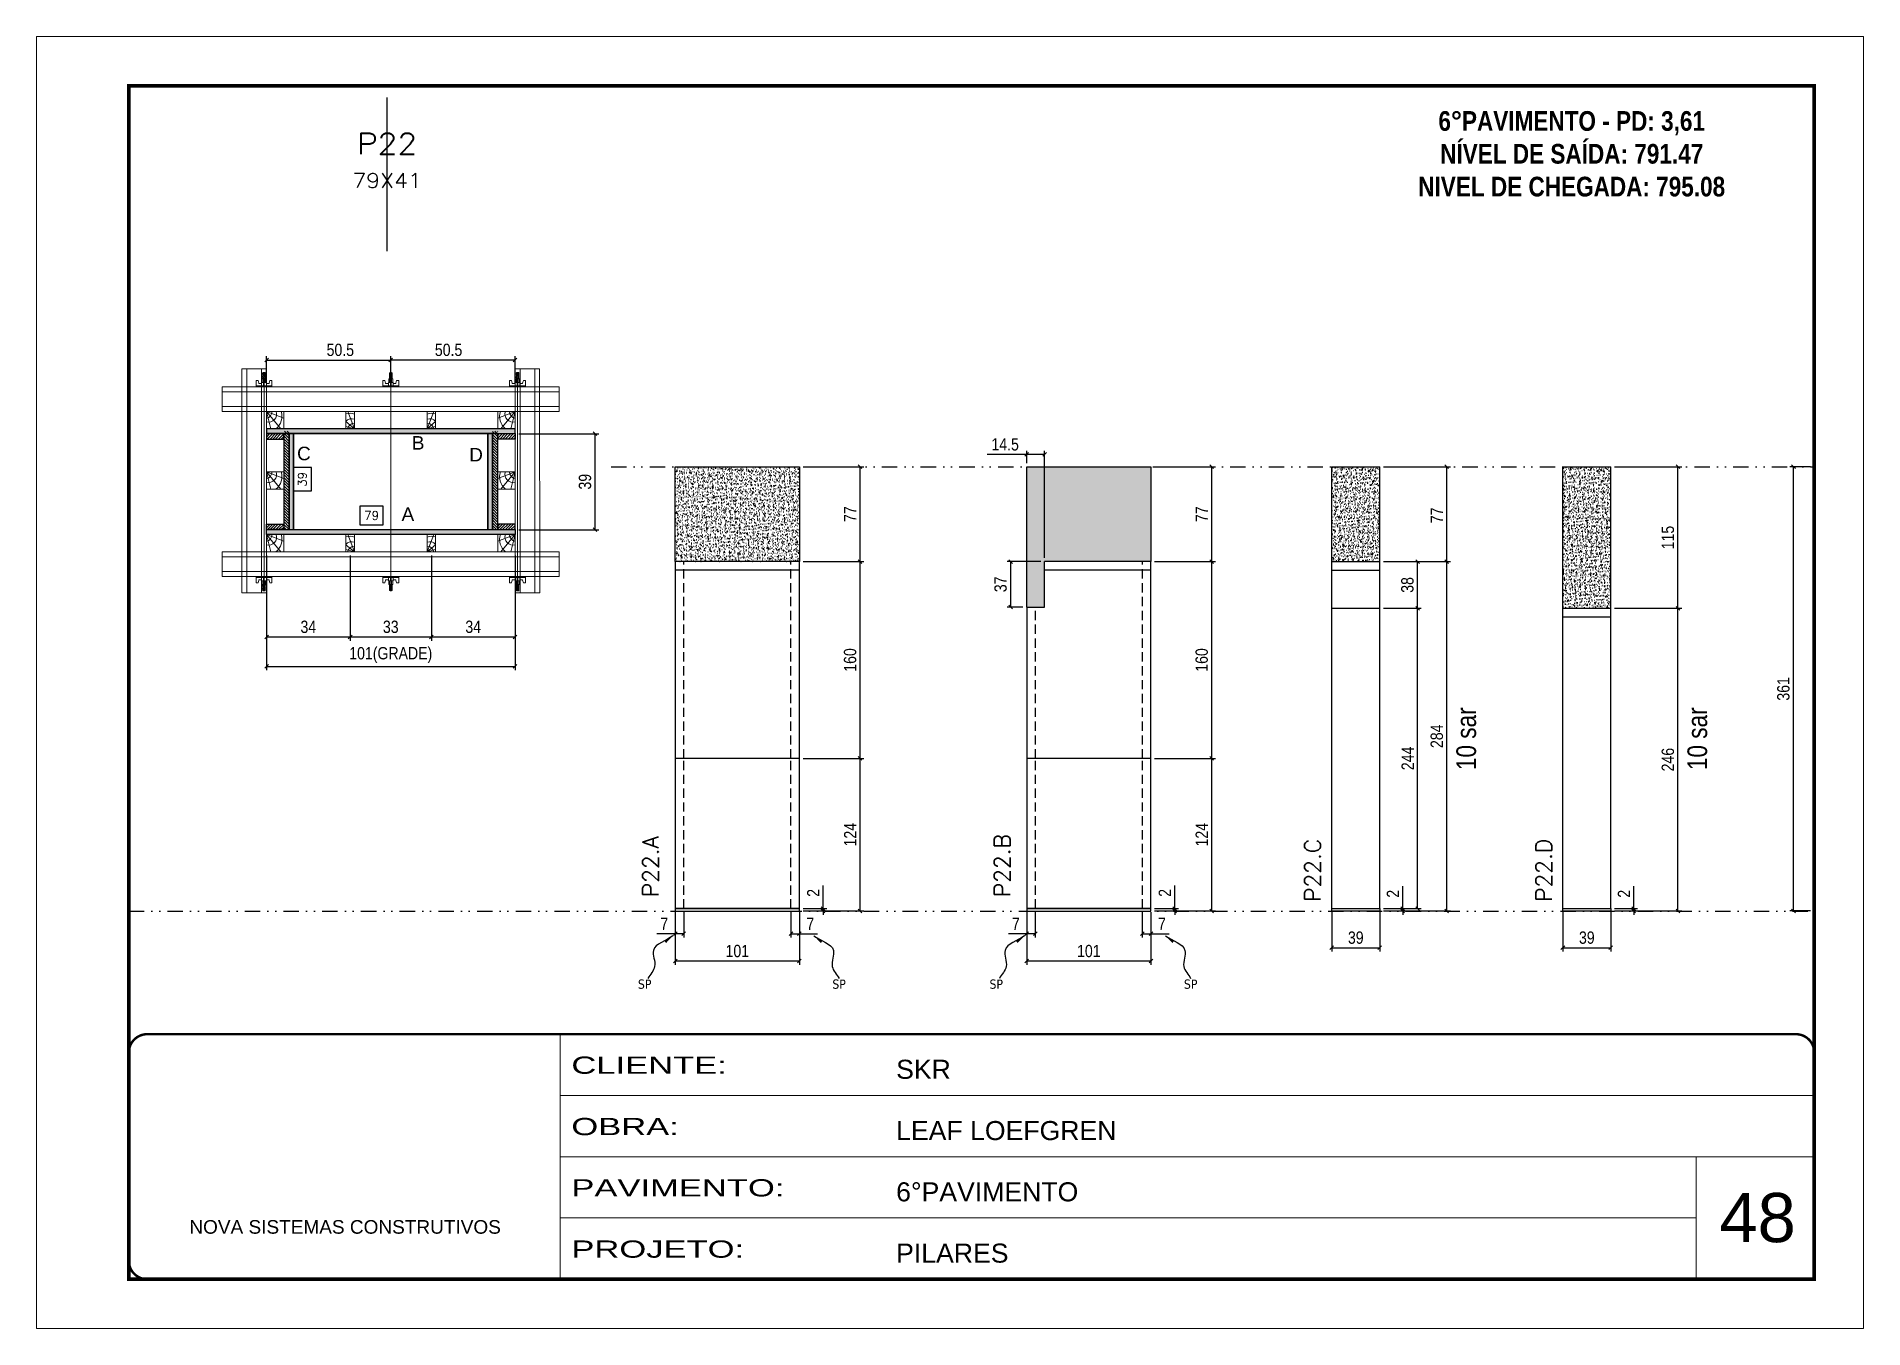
# Model space of a CAD drawing. Extents: x 14400 to 27878, y -21631 to 6985.
# Drawn here: x 19168 to 20653, y -6700 to -5650 of the extents above; entities that cross this region are included whole.
import ezdxf
from ezdxf.enums import TextEntityAlignment as Align

# ---------------------------------------------------------------- set-up
doc = ezdxf.new("R2010")
doc.units = 0
for name, pattern in [('CONTINUO', [0]), ('DASHED', [0.75, 0.5, -0.25]), ('DIVIDE2', [0.625, 0.25, -0.125, 0, -0.125, 0, -0.125]), ('HIDDEN', [0.375, 0.25, -0.125])]:
    doc.linetypes.add(name, pattern=pattern)
for name, color, linetype, lineweight in [('CARIMBO', 255, 'Continuous', 9), ('Folhas', 255, 'Continuous', 9), ('Hachura', 251, 'Continuous', 9), ('Madeira', 126, 'Continuous', 18), ('Perfil Metálico', 224, 'Continuous', 18), ('SARRAFO DE PRESSAO', 251, 'DASHED', 9), ('Texto Seção', 7, 'Continuous', 15)]:
    doc.layers.add(name, color=color, linetype=linetype, lineweight=lineweight)
for name, color, linetype in [('CHAPA', 1, 'Continuous'), ('COTA', 241, 'Continuous'), ('MEIO_PONT', 93, 'Continuous'), ('NOMENCLATURA', 7, 'Continuous'), ('Nível', 160, 'Continuous'), ('Painéis', 200, 'Continuous'), ('SARR_2.2x7', 40, 'Continuous'), ('SARRAFO', 251, 'Continuous'), ('Sarrafo de Pressão', 42, 'HIDDEN'), ('texto', 7, 'Continuous'), ('Texto de Titulo', 7, 'Continuous'), ('Texto Qtd Sarr', 242, 'Continuous'), ('TEXTO_GERAL', 7, 'Continuous')]:
    doc.layers.add(name, color=color, linetype=linetype)
doc.styles.add('ARIAL', font='arial.ttf')
doc.styles.add('ARIAL_NARROW', font='ARIALN.TTF', dxfattribs={"height": 0.2})
doc.styles.add('COTA TECNICA', font='techl___.ttf', dxfattribs={"height": 10})
doc.styles.add('COTA TECNICA 2X', font='techl___.ttf', dxfattribs={"height": 10})
doc.styles.add('COTA TECNICA-50', font='techl___.ttf', dxfattribs={"height": 10})
doc.styles.add('REGUA-120', font='ROMANS.shx', dxfattribs={"height": 15})
doc.styles.add('ROMANC', font='techb___.ttf', dxfattribs={"height": 2.5})
doc.styles.add('ROMANS', font='romans.shx')
doc.styles.get("Standard").update_dxf_attribs({"font": 'arial.ttf'})
doc.styles.add('Tecnologia', font='')
doc.styles.get('Tecnologia').set_extended_font_data('Forgotten Futurist')
doc.dimstyles.new('COTA PAINEL-50', dxfattribs={"dimtxt": 10, "dimasz": 3, "dimexe": 3, "dimexo": 3, "dimgap": 3, "dimtad": 1, "dimdec": 1, "dimzin": 12, "dimdsep": 46, "dimtxsty": 'COTA TECNICA-50', "dimblk1": 'OBLIQUE', "dimblk2": 'OBLIQUE', "dimsah": 1, "dimcen": 0.9, "dimclrd": 4, "dimclre": 4, "dimclrt": 240, "dimadec": 1, "dimazin": 3, "dimtfac": 1, "dimtdec": 1, "dimtmove": 0, "dimatfit": 3, "dimfxl": 1, "dimtolj": 1, "dimtzin": 12, "dimarcsym": 0})
doc.dimstyles.new('PAINEL', dxfattribs={"dimtxt": 10, "dimasz": 3, "dimexe": 3, "dimexo": 3, "dimgap": 3, "dimtad": 1, "dimdec": 1, "dimzin": 12, "dimdsep": 46, "dimtxsty": 'COTA TECNICA', "dimblk1": 'OBLIQUE', "dimblk2": 'OBLIQUE', "dimsah": 1, "dimcen": 0.9, "dimclrd": 4, "dimclre": 4, "dimclrt": 240, "dimadec": 1, "dimazin": 3, "dimtfac": 1, "dimtdec": 1, "dimtmove": 0, "dimatfit": 3, "dimfxl": 1, "dimtolj": 1, "dimtzin": 12, "dimarcsym": 0})
doc.dimstyles.new('SECAO PILAR', dxfattribs={"dimtxt": 10, "dimasz": 3, "dimexe": 3, "dimexo": 3, "dimgap": 3, "dimtad": 1, "dimdec": 1, "dimlfac": 0.5, "dimzin": 12, "dimdsep": 46, "dimtxsty": 'COTA TECNICA 2X', "dimblk1": 'OBLIQUE', "dimblk2": 'OBLIQUE', "dimsah": 1, "dimcen": 0.9, "dimclrd": 256, "dimclre": 256, "dimclrt": 256, "dimadec": 1, "dimazin": 3, "dimtfac": 1, "dimtdec": 1, "dimtmove": 0, "dimatfit": 3, "dimfxl": 1, "dimtolj": 1, "dimtzin": 12, "dimarcsym": 0})
doc.dimstyles.new('SECÇÃO 2', dxfattribs={"dimtxt": 7, "dimasz": 6, "dimexe": 0.18, "dimexo": 2, "dimgap": -4, "dimtad": 3, "dimdec": 1, "dimlfac": 0.5, "dimzin": 12, "dimdsep": 46, "dimtxsty": 'ROMANS', "dimblk": 'ARCHTICK', "dimcen": 0.09, "dimse1": 1, "dimse2": 1, "dimsd1": 1, "dimsd2": 1, "dimclrd": 180, "dimclre": 5, "dimclrt": 1, "dimadec": 0, "dimazin": 3, "dimtfac": 1, "dimtdec": 1, "dimtofl": 0, "dimtmove": 0, "dimatfit": 3, "dimldrblk": 'ARCHTICK', "dimfxl": 1, "dimtolj": 1, "dimtzin": 0, "dimarcsym": 0})
doc.dimstyles.get("Standard").update_dxf_attribs({"dimtxt": 0.18, "dimasz": 0.18, "dimexe": 0.18, "dimexo": 0.0625, "dimgap": 0.09, "dimtad": 0, "dimtih": 1, "dimtoh": 1, "dimdec": 4, "dimzin": 0, "dimdsep": 46, "dimtxsty": 'Standard', "dimcen": 0.09, "dimadec": 0, "dimazin": 0, "dimtfac": 1, "dimtdec": 4, "dimtofl": 0, "dimtmove": 0, "dimatfit": 3, "dimfxl": 1, "dimtolj": 1, "dimtzin": 0, "dimarcsym": 0})

msp = doc.modelspace()

# ---------------------------------------------------------------- texts
at = {"layer": 'CARIMBO', "style": 'ARIAL'}
msp.add_text('48', height=40, dxfattribs=at).set_placement((20536.33, -6629.46))
at = {"layer": 'NOMENCLATURA', "style": 'ARIAL_NARROW'}
for p in [(20338.56, -6245.79), (20526.37, -6245.79)]:
    msp.add_text('10 sar', height=16, rotation=90, dxfattribs=at).set_placement(p)
at = {"layer": 'NOMENCLATURA', "color": 2, "insert": (20416.31, -5683.54), "char_height": 16, "attachment_point": 2, "style": 'ROMANC'}
msp.add_mtext_dynamic_manual_height_columns('\\P6°PAVIMENTO - PD: 3,61\\PNÍVEL DE SAÍDA: 791.47\\PNIVEL DE CHEGADA: 795.08', width=432.3511, gutter_width=1, heights=[0], dxfattribs=at)
at = {"layer": 'texto', "color": 0, "char_height": 7.5, "attachment_point": 5}
for insert in [(19662.78, -6419.81), (19820.81, -6419.81), (19948.56, -6419.81), (20106.59, -6419.81)]:
    msp.add_mtext('{\\fTahoma|b0|i0|c0|p34;\\C4;SP}', dxfattribs=dict(at, insert=insert))
at = {"layer": 'Texto Seção', "char_height": 13, "width": 285.3299, "attachment_point": 7, "rotation": 90, "style": 'REGUA-120'}
for s, insert in [('P22.A', (19674.09, -6349.06)), ('P22.B', (19959.87, -6349.06)), ('P22.C', (20212.24, -6352.9)), ('P22.D', (20400.04, -6352.9))]:
    msp.add_mtext(s, dxfattribs=dict(at, insert=insert))
at = {"layer": 'TEXTO_GERAL', "style": 'ARIAL'}
for s, p in [('C', (19385.78, -5988.45)), ('B', (19478.66, -5979.81)), ('D', (19525.73, -5989.46)), ('A', (19470.31, -6037.78))]:
    msp.add_text(s, height=11, dxfattribs=at).set_placement(p, align=Align.MIDDLE_CENTER)

# ---------------------------------------------------------------- blocks, each defined once
blk = doc.blocks.new('9999999999')
at = {"color": 30, "linetype": 'CONTINUO'}
for p, q in [((98564.6, 34230.2), (98564.6, 34429.4)), ((98564.6, 34379.6), (99584, 34379.6)), ((98564.6, 34329.8), (99488, 34329.8)), ((99584, 34329.8), (99488, 34329.8)), ((99488, 34329.8), (99488, 34230.2)), ((98564.6, 34280), (99488, 34280))]:
    blk.add_line(p, q, dxfattribs=at)
at = {"color": 30, "linetype": 'CONTINUO', "const_width": 2}
blk.add_lwpolyline([(99584, 34230.2), (99584, 34414.4, 0.414214), (99569, 34429.4), (98229, 34429.4, 0.414214), (98214, 34414.4), (98214, 34245.2, 0.414214), (98229, 34230.2), (99584, 34230.2)], format="xyb", dxfattribs=at)
at = {"layer": 'Folhas'}
blk.add_lwpolyline([(98139, 34190.2), (99624, 34190.2), (99624, 35240.2), (98139, 35240.2)], close=True, dxfattribs=at)
at = {"layer": 'Folhas', "color": 30, "const_width": 3}
blk.add_lwpolyline([(98214, 34230.2), (99584, 34230.2), (99584, 35200.2), (98214, 35200.2)], close=True, dxfattribs=at)
at = {"color": 7, "linetype": 'Continuous', "ltscale": 5, "style": 'ARIAL'}
for s, height, p in [('SKR', 15.48, (98837.7, 34393.1)), ('LEAF LOEFGREN', 15.483, (98837.7, 34343.3)), ('6°PAVIMENTO', 15.483, (98837.7, 34293.5)), ('NOVA SISTEMAS CONSTRUTIVOS', 11.059, (98263.2, 34267.2)), ('PILARES', 15.48, (98837.7, 34243.7))]:
    blk.add_text(s, height=height, dxfattribs=at).set_placement(p)
at = {"layer": 'Folhas', "color": 7, "style": 'Tecnologia', "width": 1.5}
for s, p in [('CLIENTE:', (98573.7, 34397.2)), ('OBRA:', (98573.7, 34347.3)), ('PAVIMENTO:', (98573.7, 34297.5)), ('PROJETO:', (98573.7, 34247.7))]:
    blk.add_text(s, height=14, dxfattribs=at).set_placement(p)
blk = doc.blocks.new('titulo1')
at = {"layer": 'Defpoints', "color": 252, "linetype": 'HIDDEN', "ltscale": 2}
blk.add_line((0, 0), (0, 125), dxfattribs=at)
at = {"layer": 'Defpoints', "style": 'ROMANS', "oblique": 15}
blk.add_attdef('FOLHA', text='', height=10, dxfattribs=at).set_placement((0, 15.6), align=Align.MIDDLE_CENTER)
at = {"layer": 'Texto Qtd Sarr', "color": 3, "style": 'ROMANS', "oblique": 15}
for tag, height, p in [('TITULO', 17, (0, 71.4)), ('SEÇÃO', 12, (0, 41.5))]:
    blk.add_attdef(tag, text='', height=height, dxfattribs=at).set_placement(p, align=Align.MIDDLE_CENTER)
blk = doc.blocks.new('*D4163')
at = {"layer": 'COTA', "color": 180, "lineweight": -2, "transparency": 16777216}
for p, q in [((19450.3, -6031.4), (19431.3, -6031.4)), ((19431.3, -6031.4), (19431.3, -6046.4)), ((19450.3, -6046.4), (19450.3, -6031.4)), ((19431.3, -6046.4), (19450.3, -6046.4))]:
    blk.add_line(p, q, dxfattribs=at)
at = {"layer": 'Defpoints', "color": 0, "transparency": 16777216}
for p in [(19377.4, -6050.4), (19535.4, -6050.4), (19535.4, -6050.4)]:
    blk.add_point(p, dxfattribs=at)
at = {"layer": 'COTA', "color": 1, "transparency": 16777216, "insert": (19440.8, -6038.9), "char_height": 7, "attachment_point": 5, "style": 'ROMANS'}
blk.add_mtext('\\A1;79', dxfattribs=at)
blk = doc.blocks.new('_ArchTick')
at = {"color": 0, "linetype": 'ByBlock', "const_width": 0.15}
blk.add_lwpolyline([(-0.5, -0.5), (0.5, 0.5)], dxfattribs=at)
blk = doc.blocks.new('*D4164')
at = {"layer": 'COTA', "color": 180, "lineweight": -2, "transparency": 16777216}
for p, q in [((19392, -5999.9), (19377, -5999.9)), ((19377, -5999.9), (19377, -6018.9)), ((19392, -6018.9), (19392, -5999.9)), ((19377, -6018.9), (19392, -6018.9))]:
    blk.add_line(p, q, dxfattribs=at)
at = {"layer": 'Defpoints', "color": 0, "transparency": 16777216}
for p in [(19377.4, -5972.4), (19396, -5972.4), (19377.4, -6050.4)]:
    blk.add_point(p, dxfattribs=at)
at = {"layer": 'COTA', "color": 1, "transparency": 16777216, "insert": (19384.5, -6009.4), "char_height": 7, "attachment_point": 5, "rotation": 90, "style": 'ROMANS'}
blk.add_mtext('\\A1;39', dxfattribs=at)
blk = doc.blocks.new('_Oblique')
at = {"color": 0, "linetype": 'ByBlock', "lineweight": -2}
blk.add_line((-0.5, -0.5), (0.5, 0.5), dxfattribs=at)
blk = doc.blocks.new('*D4181')
at = {"layer": 'COTA', "lineweight": -2, "transparency": 16777216}
for p, q in [((19560.4, -5972.4), (19625.5, -5972.4)), ((19622.5, -6050.4), (19622.5, -5972.4)), ((19560.4, -6050.4), (19625.5, -6050.4))]:
    blk.add_line(p, q, dxfattribs=at)
at = {"layer": 'Defpoints', "color": 0, "transparency": 16777216}
for p in [(19557.4, -5972.4), (19622.5, -5972.4), (19557.4, -6050.4)]:
    blk.add_point(p, dxfattribs=at)
at = {"layer": 'COTA', "lineweight": -2, "transparency": 16777216, "xscale": 3, "yscale": 3, "zscale": 3}
for p, rotation in [((19622.5, -5972.4), 90), ((19622.5, -6050.4), 270)]:
    blk.add_blockref('_Oblique', p, dxfattribs=dict(at, rotation=rotation))
at = {"layer": 'COTA', "transparency": 16777216, "insert": (19614.3, -6011.4), "char_height": 10, "attachment_point": 5, "rotation": 90, "style": 'COTA TECNICA 2X'}
blk.add_mtext('\\A1;39', dxfattribs=at)
blk = doc.blocks.new('*D4157')
at = {"layer": 'COTA', "lineweight": -2, "transparency": 16777216}
for p, q in [((19355.4, -6071.4), (19355.4, -6164.5)), ((19557.4, -6071.4), (19557.4, -6164.5)), ((19355.4, -6161.5), (19557.4, -6161.5))]:
    blk.add_line(p, q, dxfattribs=at)
at = {"layer": 'Defpoints', "color": 0, "transparency": 16777216}
for p in [(19355.4, -6068.4), (19557.4, -6068.4), (19557.4, -6161.5)]:
    blk.add_point(p, dxfattribs=at)
at = {"layer": 'COTA', "lineweight": -2, "transparency": 16777216, "xscale": 3, "yscale": 3, "zscale": 3, "rotation": 180}
blk.add_blockref('_Oblique', (19355.4, -6161.5), dxfattribs=at)
at = {"layer": 'COTA', "lineweight": -2, "transparency": 16777216, "xscale": 3, "yscale": 3, "zscale": 3}
blk.add_blockref('_Oblique', (19557.4, -6161.5), dxfattribs=at)
at = {"layer": 'COTA', "transparency": 16777216, "insert": (19456.4, -6152.3), "char_height": 10, "attachment_point": 5, "style": 'COTA TECNICA 2X'}
blk.add_mtext('\\A1;101(GRADE)', dxfattribs=at)
blk = doc.blocks.new('*D4158')
at = {"layer": 'COTA', "lineweight": -2, "transparency": 16777216}
for p, q in [((19489.4, -6071.4), (19489.4, -6140.6)), ((19557.4, -6071.4), (19557.4, -6140.6)), ((19489.4, -6137.6), (19557.4, -6137.6))]:
    blk.add_line(p, q, dxfattribs=at)
at = {"layer": 'Defpoints', "color": 0, "transparency": 16777216}
for p in [(19489.4, -6068.4), (19557.4, -6068.4), (19557.4, -6137.6)]:
    blk.add_point(p, dxfattribs=at)
at = {"layer": 'COTA', "lineweight": -2, "transparency": 16777216, "xscale": 3, "yscale": 3, "zscale": 3, "rotation": 180}
blk.add_blockref('_Oblique', (19489.4, -6137.6), dxfattribs=at)
at = {"layer": 'COTA', "lineweight": -2, "transparency": 16777216, "xscale": 3, "yscale": 3, "zscale": 3}
blk.add_blockref('_Oblique', (19557.4, -6137.6), dxfattribs=at)
at = {"layer": 'COTA', "transparency": 16777216, "insert": (19523.4, -6129.4), "char_height": 10, "attachment_point": 5, "style": 'COTA TECNICA 2X'}
blk.add_mtext('\\A1;34', dxfattribs=at)
blk = doc.blocks.new('*D4159')
at = {"layer": 'COTA', "lineweight": -2, "transparency": 16777216}
for p, q in [((19355.4, -6071.4), (19355.4, -6140.6)), ((19423.4, -6071.4), (19423.4, -6140.6)), ((19355.4, -6137.6), (19423.4, -6137.6))]:
    blk.add_line(p, q, dxfattribs=at)
at = {"layer": 'Defpoints', "color": 0, "transparency": 16777216}
for p in [(19355.4, -6068.4), (19423.4, -6068.4), (19423.4, -6137.6)]:
    blk.add_point(p, dxfattribs=at)
at = {"layer": 'COTA', "lineweight": -2, "transparency": 16777216, "xscale": 3, "yscale": 3, "zscale": 3, "rotation": 180}
blk.add_blockref('_Oblique', (19355.4, -6137.6), dxfattribs=at)
at = {"layer": 'COTA', "lineweight": -2, "transparency": 16777216, "xscale": 3, "yscale": 3, "zscale": 3}
blk.add_blockref('_Oblique', (19423.4, -6137.6), dxfattribs=at)
at = {"layer": 'COTA', "transparency": 16777216, "insert": (19389.4, -6129.4), "char_height": 10, "attachment_point": 5, "style": 'COTA TECNICA 2X'}
blk.add_mtext('\\A1;34', dxfattribs=at)
blk = doc.blocks.new('*D4160')
at = {"layer": 'COTA', "lineweight": -2, "transparency": 16777216}
for p, q in [((19423.4, -6071.4), (19423.4, -6140.6)), ((19489.4, -6071.4), (19489.4, -6140.6)), ((19423.4, -6137.6), (19489.4, -6137.6))]:
    blk.add_line(p, q, dxfattribs=at)
at = {"layer": 'Defpoints', "color": 0, "transparency": 16777216}
for p in [(19423.4, -6068.4), (19489.4, -6068.4), (19489.4, -6137.6)]:
    blk.add_point(p, dxfattribs=at)
at = {"layer": 'COTA', "lineweight": -2, "transparency": 16777216, "xscale": 3, "yscale": 3, "zscale": 3, "rotation": 180}
blk.add_blockref('_Oblique', (19423.4, -6137.6), dxfattribs=at)
at = {"layer": 'COTA', "lineweight": -2, "transparency": 16777216, "xscale": 3, "yscale": 3, "zscale": 3}
blk.add_blockref('_Oblique', (19489.4, -6137.6), dxfattribs=at)
at = {"layer": 'COTA', "transparency": 16777216, "insert": (19456.4, -6129.4), "char_height": 10, "attachment_point": 5, "style": 'COTA TECNICA 2X'}
blk.add_mtext('\\A1;33', dxfattribs=at)
blk = doc.blocks.new('*D4161')
at = {"layer": 'COTA', "lineweight": -2, "transparency": 16777216}
for p, q in [((19355.4, -5931.4), (19355.4, -5909.5)), ((19456.4, -5931.4), (19456.4, -5909.5)), ((19355.4, -5912.5), (19456.4, -5912.5))]:
    blk.add_line(p, q, dxfattribs=at)
at = {"layer": 'Defpoints', "color": 0, "transparency": 16777216}
for p in [(19456.4, -5912.5), (19355.4, -5934.4), (19456.4, -5934.4)]:
    blk.add_point(p, dxfattribs=at)
at = {"layer": 'COTA', "lineweight": -2, "transparency": 16777216, "xscale": 3, "yscale": 3, "zscale": 3, "rotation": 180}
blk.add_blockref('_Oblique', (19355.4, -5912.5), dxfattribs=at)
at = {"layer": 'COTA', "lineweight": -2, "transparency": 16777216, "xscale": 3, "yscale": 3, "zscale": 3}
blk.add_blockref('_Oblique', (19456.4, -5912.5), dxfattribs=at)
at = {"layer": 'COTA', "transparency": 16777216, "insert": (19415.4, -5904.3), "char_height": 10, "attachment_point": 5, "style": 'COTA TECNICA 2X'}
blk.add_mtext('\\A1;50.5', dxfattribs=at)
blk = doc.blocks.new('*D4162')
at = {"layer": 'COTA', "lineweight": -2, "transparency": 16777216}
for p, q in [((19456.4, -5931.4), (19456.4, -5909.5)), ((19557.4, -5931.4), (19557.4, -5909.5)), ((19557.4, -5912.5), (19456.4, -5912.5))]:
    blk.add_line(p, q, dxfattribs=at)
at = {"layer": 'Defpoints', "color": 0, "transparency": 16777216}
for p in [(19456.4, -5912.5), (19456.4, -5934.4), (19557.4, -5934.4)]:
    blk.add_point(p, dxfattribs=at)
at = {"layer": 'COTA', "lineweight": -2, "transparency": 16777216, "xscale": 3, "yscale": 3, "zscale": 3, "rotation": 180}
blk.add_blockref('_Oblique', (19456.4, -5912.5), dxfattribs=at)
at = {"layer": 'COTA', "lineweight": -2, "transparency": 16777216, "xscale": 3, "yscale": 3, "zscale": 3}
blk.add_blockref('_Oblique', (19557.4, -5912.5), dxfattribs=at)
at = {"layer": 'COTA', "transparency": 16777216, "insert": (19503.4, -5904.3), "char_height": 10, "attachment_point": 5, "style": 'COTA TECNICA 2X'}
blk.add_mtext('\\A1;50.5', dxfattribs=at)
blk = doc.blocks.new('C')
at = {"layer": 'Hachura', "color": 0}
for p, q in [((0, 3.22), (0, -3.22)), ((0.45, 3.22), (0, 3.22)), ((0.46, 3.16), (0, 3.16)), ((0.46, 3.05), (0, 3.05)), ((0.46, 2.88), (0, 2.88)), ((0, 2.75), (0, -1.16)), ((0.46, 2.65), (0, 2.65)), ((0.46, 2.23), (0, 2.23)), ((0.46, 1.51), (0, 1.51)), ((0.39, 0.49), (0.17, 0.49)), ((0.45, -3.23), (0.45, 3.22)), ((0.45, 3.22), (2.58, 3.22)), ((1.74, 0.97), (0.45, 0.97)), ((1.45, 0.1), (0.45, 0.1)), ((1.35, 1.94), (1.35, 0.96)), ((2.58, 2.39), (1.47, 2.09)), ((1.74, -0.97), (1.74, 0.97)), ((1.74, 0.97), (1.74, 0.84)), ((1.74, 0.97), (1.74, 0.84)), ((1.74, 0.84), (3.35, 0.84)), ((3.35, 0.45), (1.74, 0.45)), ((2.58, 3.22), (2.58, 2.39)), ((3.32, 0.84), (3.32, -0.84)), ((3.35, 0.84), (3.35, -0.84)), ((3.68, 0.45), (3.35, 0.45)), ((3.84, -0.52), (3.35, 0.45)), ((3.35, 0.06), (3.67, -0.57)), ((3.68, 0.45), (4.16, -0.52)), ((3.72, 0.5), (4.25, -0.57)), ((4.37, -0.55), (3.83, 0.53)), ((4.15, 0.45), (3.93, 0.45)), ((4.42, -0.52), (3.93, 0.45)), ((4.15, 0.45), (4.26, 0.45)), ((4.26, 0.45), (4.74, -0.52)), ((4.3, 0.5), (4.83, -0.57)), ((4.95, -0.55), (4.41, 0.53)), ((4.51, 0.45), (4.84, 0.45)), ((5, -0.52), (4.51, 0.45)), ((4.84, 0.45), (5.32, -0.52)), ((4.88, 0.5), (5.41, -0.57)), ((5.53, -0.55), (4.99, 0.53)), ((5.58, -0.52), (5.09, 0.45)), ((5.42, 0.45), (5.09, 0.45)), ((5.58, -0.52), (5.09, 0.45)), ((5.42, 0.45), (5.74, -0.19)), ((5.46, 0.5), (5.74, -0.07)), ((5.74, 0.19), (5.57, 0.53)), ((5.74, 0.32), (5.68, 0.45)), ((5.68, 0.45), (5.74, 0.45)), ((5.74, 0.45), (5.9, 0.29)), ((5.74, 0.45), (5.74, -0.52)), ((5.9, -0.36), (5.9, 0.29)), ((0.45, 0), (0, 0)), ((0.46, -1.52), (0, -1.52)), ((0.46, -2.23), (0, -2.23)), ((0.46, -2.65), (0, -2.65)), ((0.46, -2.88), (0, -2.88)), ((0.46, -3.05), (0, -3.05)), ((0.46, -3.16), (0, -3.16)), ((0, -3.22), (2.57, -3.22)), ((0.08, -0.48), (0.29, -0.48)), ((0.29, -0.48), (0.4, -0.48)), ((0.45, 0), (0.45, -0.97)), ((0.45, -0.16), (1.45, -0.16)), ((0.45, -0.65), (0.45, -0.32)), ((0.45, -3.23), (0.45, -0.65)), ((0.45, -0.97), (1.74, -0.97)), ((1.35, -1.94), (1.35, -0.97)), ((2.58, -2.39), (1.47, -2.1)), ((3.35, -0.32), (1.74, -0.32)), ((3.35, -0.84), (1.74, -0.84)), ((2.58, -3.23), (2.58, -2.39)), ((3.35, -0.07), (3.58, -0.52)), ((3.35, -0.52), (3.58, -0.52)), ((3.84, -0.52), (4.16, -0.52)), ((4.42, -0.52), (4.74, -0.52)), ((4.63, -0.52), (4.74, -0.52)), ((5, -0.52), (5.32, -0.52)), ((5.58, -0.52), (5.74, -0.52)), ((5.74, -0.52), (5.9, -0.36)), ((5.74, -0.52), (5.74, -0.52))]:
    blk.add_line(p, q, dxfattribs=at)
for centre, radius, start, end in [((1.52, 1.94), 0.161, 104.74356, 180), ((1.44, -0.03), 0.129, 272.69497, 87.30503), ((3.81, 0.39), 0.143, 25.56881, 154.43119), ((4.39, 0.39), 0.143, 25.56881, 154.43119), ((4.97, 0.39), 0.143, 25.56881, 154.43119), ((5.55, 0.39), 0.143, 25.56881, 154.43119), ((0.17, -0.37), 0.174, 221.74404, 317.85924), ((1.52, -1.94), 0.161, 180, 255.25644), ((3.71, -0.4), 0.174, 222.14076, 318.25596), ((4.29, -0.4), 0.174, 222.14076, 318.25596), ((4.87, -0.4), 0.174, 222.14076, 318.25596), ((5.45, -0.4), 0.174, 222.14076, 318.25596), ((5.61, -0.4), 0.174, 317.85924, 318.25596)]:
    blk.add_arc(centre, radius, start, end, dxfattribs=at)
blk = doc.blocks.new('PONTALETE')
at = {"layer": 'Madeira'}
for q in [(2.71, 7), (7, 5.76), (7, 1.74)]:
    blk.add_line((0, 0), q, dxfattribs=at)
blk.add_lwpolyline([(0, 0), (7, 0), (7, 7), (0, 7)], close=True, dxfattribs=at)
for centre, radius, start, end in [((2.04, 0.06), 6.23, 37.28179, 109.09128), ((1.09, 0.9), 3.19, 343.60304, 109.98471), ((-0.21, -0.78), 3.09, 14.63219, 86.0383)]:
    blk.add_arc(centre, radius, start, end, dxfattribs=at)
blk = doc.blocks.new('MEIO PONTALETE')
at = {"layer": 'Madeira'}
for q in [(2.71, 7), (3.5, 2.88), (3.5, 0.87)]:
    blk.add_line((0, 0), q, dxfattribs=at)
blk.add_lwpolyline([(0, 0), (3.5, 0), (3.5, 7), (0, 7)], close=True, dxfattribs=at)
for centre, radius, start, end in [((2.04, 0.06), 6.23, 76.44987, 109.09128), ((1.09, 0.9), 3.19, 40.90626, 109.98471), ((-0.21, -0.78), 3.09, 14.63219, 86.0383)]:
    blk.add_arc(centre, radius, start, end, dxfattribs=at)
blk = doc.blocks.new('*D4191')
at = {"layer": 'COTA', "color": 4, "lineweight": -2, "transparency": 16777216}
for p, q in [((20610.5, -5999.3), (20593.6, -5999.3)), ((20596.6, -6360.3), (20596.6, -5999.3)), ((20610.5, -6360.3), (20593.6, -6360.3))]:
    blk.add_line(p, q, dxfattribs=at)
at = {"layer": 'Defpoints', "color": 0, "transparency": 16777216}
for p in [(20596.6, -5999.3), (20613.5, -5999.3), (20613.5, -6360.3)]:
    blk.add_point(p, dxfattribs=at)
at = {"layer": 'COTA', "color": 4, "lineweight": -2, "transparency": 16777216, "xscale": 3, "yscale": 3, "zscale": 3}
for p, rotation in [((20596.6, -5999.3), 90), ((20596.6, -6360.3), 270)]:
    blk.add_blockref('_Oblique', p, dxfattribs=dict(at, rotation=rotation))
at = {"layer": 'COTA', "color": 240, "transparency": 16777216, "insert": (20588.4, -6179.8), "char_height": 10, "attachment_point": 5, "rotation": 90, "style": 'COTA TECNICA'}
blk.add_mtext('\\A1;361', dxfattribs=at)
blk = doc.blocks.new('*D4169')
at = {"layer": 'COTA', "color": 4, "lineweight": -2, "transparency": 16777216}
for p, q in [((19687.6, -6361.3), (19687.6, -6404)), ((19788.6, -6361.3), (19788.6, -6404)), ((19788.6, -6401), (19687.6, -6401))]:
    blk.add_line(p, q, dxfattribs=at)
at = {"layer": 'Defpoints', "color": 0, "transparency": 16777216}
for p in [(19687.6, -6358.3), (19788.6, -6358.3), (19687.6, -6401)]:
    blk.add_point(p, dxfattribs=at)
at = {"layer": 'COTA', "color": 4, "lineweight": -2, "transparency": 16777216, "xscale": 3, "yscale": 3, "zscale": 3, "rotation": 180}
blk.add_blockref('_Oblique', (19687.6, -6401), dxfattribs=at)
at = {"layer": 'COTA', "color": 4, "lineweight": -2, "transparency": 16777216, "xscale": 3, "yscale": 3, "zscale": 3}
blk.add_blockref('_Oblique', (19788.6, -6401), dxfattribs=at)
at = {"layer": 'COTA', "color": 240, "transparency": 16777216, "insert": (19738.1, -6392.9), "char_height": 10, "attachment_point": 5, "style": 'COTA TECNICA'}
blk.add_mtext('\\A1;101', dxfattribs=at)
blk = doc.blocks.new('*D4170')
at = {"layer": 'COTA', "color": 4, "lineweight": -2, "transparency": 16777216}
for p, q in [((19781.6, -6361.3), (19781.6, -6381.8)), ((19788.6, -6363.3), (19788.6, -6381.8)), ((19781.6, -6378.8), (19788.6, -6378.8)), ((19788.6, -6378.8), (19803.3, -6378.8))]:
    blk.add_line(p, q, dxfattribs=at)
at = {"layer": 'Defpoints', "color": 0, "transparency": 16777216}
for p in [(19781.6, -6358.3), (19788.6, -6360.3), (19788.6, -6378.8)]:
    blk.add_point(p, dxfattribs=at)
at = {"layer": 'COTA', "color": 4, "lineweight": -2, "transparency": 16777216, "xscale": 3, "yscale": 3, "zscale": 3, "rotation": 180}
blk.add_blockref('_Oblique', (19781.6, -6378.8), dxfattribs=at)
at = {"layer": 'COTA', "color": 4, "lineweight": -2, "transparency": 16777216, "xscale": 3, "yscale": 3, "zscale": 3}
blk.add_blockref('_Oblique', (19788.6, -6378.8), dxfattribs=at)
at = {"layer": 'COTA', "color": 240, "transparency": 16777216, "insert": (19797.4, -6370.8), "char_height": 10, "attachment_point": 5, "style": 'COTA TECNICA-50'}
blk.add_mtext('\\A1;7', dxfattribs=at)
blk = doc.blocks.new('*D4171')
at = {"layer": 'COTA', "color": 4, "lineweight": -2, "transparency": 16777216}
for p, q in [((19687.6, -6363.3), (19687.6, -6381.8)), ((19694.6, -6361.3), (19694.6, -6381.8)), ((19687.6, -6378.8), (19672.8, -6378.8)), ((19694.6, -6378.8), (19687.6, -6378.8))]:
    blk.add_line(p, q, dxfattribs=at)
at = {"layer": 'Defpoints', "color": 0, "transparency": 16777216}
for p in [(19687.6, -6360.3), (19694.6, -6358.3), (19687.6, -6378.8)]:
    blk.add_point(p, dxfattribs=at)
at = {"layer": 'COTA', "color": 4, "lineweight": -2, "transparency": 16777216, "xscale": 3, "yscale": 3, "zscale": 3, "rotation": 180}
blk.add_blockref('_Oblique', (19687.6, -6378.8), dxfattribs=at)
at = {"layer": 'COTA', "color": 4, "lineweight": -2, "transparency": 16777216, "xscale": 3, "yscale": 3, "zscale": 3}
blk.add_blockref('_Oblique', (19694.6, -6378.8), dxfattribs=at)
at = {"layer": 'COTA', "color": 240, "transparency": 16777216, "insert": (19678.7, -6370.8), "char_height": 10, "attachment_point": 5, "style": 'COTA TECNICA-50'}
blk.add_mtext('\\A1;7', dxfattribs=at)
blk = doc.blocks.new('*D4192')
at = {"layer": 'COTA', "color": 4, "linetype": 'ByBlock', "lineweight": -2, "transparency": 16777216}
for p, q in [((19791.6, -6236.3), (19840.9, -6236.3)), ((19837.9, -6360.3), (19837.9, -6236.3)), ((19791.6, -6360.3), (19840.9, -6360.3))]:
    blk.add_line(p, q, dxfattribs=at)
at = {"layer": 'Defpoints', "color": 0, "linetype": 'ByBlock', "transparency": 16777216}
for p in [(19788.6, -6236.3), (19837.9, -6236.3), (19788.6, -6360.3)]:
    blk.add_point(p, dxfattribs=at)
at = {"layer": 'COTA', "color": 4, "linetype": 'ByBlock', "lineweight": -2, "transparency": 16777216, "xscale": 3, "yscale": 3, "zscale": 3}
for p, rotation in [((19837.9, -6236.3), 90), ((19837.9, -6360.3), 270)]:
    blk.add_blockref('_Oblique', p, dxfattribs=dict(at, rotation=rotation))
at = {"layer": 'COTA', "color": 240, "linetype": 'ByBlock', "transparency": 16777216, "insert": (19829.9, -6298.3), "char_height": 10, "attachment_point": 5, "rotation": 90, "style": 'COTA TECNICA'}
blk.add_mtext('\\A1;124', dxfattribs=at)
blk = doc.blocks.new('*D4172')
at = {"layer": 'COTA', "color": 4, "lineweight": -2, "transparency": 16777216}
for p, q in [((19807.8, -6358.3), (19807.8, -6339.5)), ((19791.6, -6358.3), (19810.8, -6358.3)), ((19791.6, -6360.3), (19810.8, -6360.3)), ((19807.8, -6360.3), (19807.8, -6358.3)), ((19807.8, -6360.3), (19807.8, -6363.3))]:
    blk.add_line(p, q, dxfattribs=at)
at = {"layer": 'Defpoints', "color": 0, "transparency": 16777216}
for p in [(19788.6, -6358.3), (19788.6, -6360.3), (19807.8, -6360.3)]:
    blk.add_point(p, dxfattribs=at)
at = {"layer": 'COTA', "color": 4, "lineweight": -2, "transparency": 16777216, "xscale": 3, "yscale": 3, "zscale": 3}
for p, rotation in [((19807.8, -6358.3), 270), ((19807.8, -6360.3), 90)]:
    blk.add_blockref('_Oblique', p, dxfattribs=dict(at, rotation=rotation))
at = {"layer": 'COTA', "color": 240, "transparency": 16777216, "insert": (19799.8, -6345.6), "char_height": 10, "attachment_point": 5, "rotation": 90, "style": 'COTA TECNICA-50'}
blk.add_mtext('\\A1;2', dxfattribs=at)
blk = doc.blocks.new('*D4193')
at = {"layer": 'COTA', "color": 4, "linetype": 'ByBlock', "lineweight": -2, "transparency": 16777216}
for p, q in [((19791.6, -6236.3), (19840.9, -6236.3)), ((19837.9, -6360.3), (19837.9, -6236.3)), ((19791.6, -6360.3), (19840.9, -6360.3))]:
    blk.add_line(p, q, dxfattribs=at)
at = {"layer": 'Defpoints', "color": 0, "linetype": 'ByBlock', "transparency": 16777216}
for p in [(19788.6, -6236.3), (19837.9, -6236.3), (19788.6, -6360.3)]:
    blk.add_point(p, dxfattribs=at)
at = {"layer": 'COTA', "color": 4, "linetype": 'ByBlock', "lineweight": -2, "transparency": 16777216, "xscale": 3, "yscale": 3, "zscale": 3}
for p, rotation in [((19837.9, -6236.3), 90), ((19837.9, -6360.3), 270)]:
    blk.add_blockref('_Oblique', p, dxfattribs=dict(at, rotation=rotation))
at = {"layer": 'COTA', "color": 240, "linetype": 'ByBlock', "transparency": 16777216, "insert": (19829.9, -6298.3), "char_height": 10, "attachment_point": 5, "rotation": 90, "style": 'COTA TECNICA'}
blk.add_mtext('\\A1;124', dxfattribs=at)
blk = doc.blocks.new('*D4183')
at = {"layer": 'COTA', "color": 4, "lineweight": -2, "transparency": 16777216}
for p, q in [((19791.6, -5999.3), (19840.9, -5999.3)), ((19837.9, -6076.3), (19837.9, -5999.3)), ((19791.6, -6076.3), (19840.9, -6076.3))]:
    blk.add_line(p, q, dxfattribs=at)
at = {"layer": 'Defpoints', "color": 0, "transparency": 16777216}
for p in [(19788.6, -5999.3), (19837.9, -5999.3), (19788.6, -6076.3)]:
    blk.add_point(p, dxfattribs=at)
at = {"layer": 'COTA', "color": 4, "lineweight": -2, "transparency": 16777216, "xscale": 3, "yscale": 3, "zscale": 3}
for p, rotation in [((19837.9, -5999.3), 90), ((19837.9, -6076.3), 270)]:
    blk.add_blockref('_Oblique', p, dxfattribs=dict(at, rotation=rotation))
at = {"layer": 'COTA', "color": 240, "transparency": 16777216, "insert": (19829.9, -6037.8), "char_height": 10, "attachment_point": 5, "rotation": 90, "style": 'COTA TECNICA'}
blk.add_mtext('\\A1;77', dxfattribs=at)
blk = doc.blocks.new('*D4184')
at = {"layer": 'COTA', "color": 4, "lineweight": -2, "transparency": 16777216}
for p, q in [((19791.6, -6076.3), (19840.9, -6076.3)), ((19837.9, -6236.3), (19837.9, -6076.3)), ((19791.6, -6236.3), (19840.9, -6236.3))]:
    blk.add_line(p, q, dxfattribs=at)
at = {"layer": 'Defpoints', "color": 0, "transparency": 16777216}
for p in [(19788.6, -6076.3), (19837.9, -6076.3), (19788.6, -6236.3)]:
    blk.add_point(p, dxfattribs=at)
at = {"layer": 'COTA', "color": 4, "lineweight": -2, "transparency": 16777216, "xscale": 3, "yscale": 3, "zscale": 3}
for p, rotation in [((19837.9, -6076.3), 90), ((19837.9, -6236.3), 270)]:
    blk.add_blockref('_Oblique', p, dxfattribs=dict(at, rotation=rotation))
at = {"layer": 'COTA', "color": 240, "transparency": 16777216, "insert": (19829.8, -6156.3), "char_height": 10, "attachment_point": 5, "rotation": 90, "style": 'COTA TECNICA'}
blk.add_mtext('\\A1;160', dxfattribs=at)
blk = doc.blocks.new('*D4165')
at = {"layer": 'COTA', "color": 4, "lineweight": -2, "transparency": 16777216}
for p, q in [((19973.3, -6361.3), (19973.3, -6404)), ((20074.3, -6361.3), (20074.3, -6404)), ((20074.3, -6401), (19973.3, -6401))]:
    blk.add_line(p, q, dxfattribs=at)
at = {"layer": 'Defpoints', "color": 0, "transparency": 16777216}
for p in [(19973.3, -6358.3), (20074.3, -6358.3), (19973.3, -6401)]:
    blk.add_point(p, dxfattribs=at)
at = {"layer": 'COTA', "color": 4, "lineweight": -2, "transparency": 16777216, "xscale": 3, "yscale": 3, "zscale": 3, "rotation": 180}
blk.add_blockref('_Oblique', (19973.3, -6401), dxfattribs=at)
at = {"layer": 'COTA', "color": 4, "lineweight": -2, "transparency": 16777216, "xscale": 3, "yscale": 3, "zscale": 3}
blk.add_blockref('_Oblique', (20074.3, -6401), dxfattribs=at)
at = {"layer": 'COTA', "color": 240, "transparency": 16777216, "insert": (20023.8, -6392.9), "char_height": 10, "attachment_point": 5, "style": 'COTA TECNICA'}
blk.add_mtext('\\A1;101', dxfattribs=at)
blk = doc.blocks.new('*D4166')
at = {"layer": 'COTA', "color": 4, "lineweight": -2, "transparency": 16777216}
for p, q in [((20067.3, -6361.3), (20067.3, -6381.8)), ((20074.3, -6363.3), (20074.3, -6381.8)), ((20067.3, -6378.8), (20074.3, -6378.8)), ((20074.3, -6378.8), (20089.1, -6378.8))]:
    blk.add_line(p, q, dxfattribs=at)
at = {"layer": 'Defpoints', "color": 0, "transparency": 16777216}
for p in [(20067.3, -6358.3), (20074.3, -6360.3), (20074.3, -6378.8)]:
    blk.add_point(p, dxfattribs=at)
at = {"layer": 'COTA', "color": 4, "lineweight": -2, "transparency": 16777216, "xscale": 3, "yscale": 3, "zscale": 3, "rotation": 180}
blk.add_blockref('_Oblique', (20067.3, -6378.8), dxfattribs=at)
at = {"layer": 'COTA', "color": 4, "lineweight": -2, "transparency": 16777216, "xscale": 3, "yscale": 3, "zscale": 3}
blk.add_blockref('_Oblique', (20074.3, -6378.8), dxfattribs=at)
at = {"layer": 'COTA', "color": 240, "transparency": 16777216, "insert": (20083.2, -6370.8), "char_height": 10, "attachment_point": 5, "style": 'COTA TECNICA-50'}
blk.add_mtext('\\A1;7', dxfattribs=at)
blk = doc.blocks.new('*D4167')
at = {"layer": 'COTA', "color": 4, "lineweight": -2, "transparency": 16777216}
for p, q in [((19973.3, -6363.3), (19973.3, -6381.8)), ((19980.3, -6361.3), (19980.3, -6381.8)), ((19973.3, -6378.8), (19958.6, -6378.8)), ((19980.3, -6378.8), (19973.3, -6378.8))]:
    blk.add_line(p, q, dxfattribs=at)
at = {"layer": 'Defpoints', "color": 0, "transparency": 16777216}
for p in [(19973.3, -6360.3), (19980.3, -6358.3), (19973.3, -6378.8)]:
    blk.add_point(p, dxfattribs=at)
at = {"layer": 'COTA', "color": 4, "lineweight": -2, "transparency": 16777216, "xscale": 3, "yscale": 3, "zscale": 3, "rotation": 180}
blk.add_blockref('_Oblique', (19973.3, -6378.8), dxfattribs=at)
at = {"layer": 'COTA', "color": 4, "lineweight": -2, "transparency": 16777216, "xscale": 3, "yscale": 3, "zscale": 3}
blk.add_blockref('_Oblique', (19980.3, -6378.8), dxfattribs=at)
at = {"layer": 'COTA', "color": 240, "transparency": 16777216, "insert": (19964.5, -6370.8), "char_height": 10, "attachment_point": 5, "style": 'COTA TECNICA-50'}
blk.add_mtext('\\A1;7', dxfattribs=at)
blk = doc.blocks.new('*D4185')
at = {"layer": 'COTA', "color": 4, "linetype": 'ByBlock', "lineweight": -2, "transparency": 16777216}
for p, q in [((20077.3, -6236.3), (20126.7, -6236.3)), ((20123.7, -6360.3), (20123.7, -6236.3)), ((20077.3, -6360.3), (20126.7, -6360.3))]:
    blk.add_line(p, q, dxfattribs=at)
at = {"layer": 'Defpoints', "color": 0, "linetype": 'ByBlock', "transparency": 16777216}
for p in [(20074.3, -6236.3), (20123.7, -6236.3), (20074.3, -6360.3)]:
    blk.add_point(p, dxfattribs=at)
at = {"layer": 'COTA', "color": 4, "linetype": 'ByBlock', "lineweight": -2, "transparency": 16777216, "xscale": 3, "yscale": 3, "zscale": 3}
for p, rotation in [((20123.7, -6236.3), 90), ((20123.7, -6360.3), 270)]:
    blk.add_blockref('_Oblique', p, dxfattribs=dict(at, rotation=rotation))
at = {"layer": 'COTA', "color": 240, "linetype": 'ByBlock', "transparency": 16777216, "insert": (20115.6, -6298.3), "char_height": 10, "attachment_point": 5, "rotation": 90, "style": 'COTA TECNICA'}
blk.add_mtext('\\A1;124', dxfattribs=at)
blk = doc.blocks.new('*D4168')
at = {"layer": 'COTA', "color": 4, "lineweight": -2, "transparency": 16777216}
for p, q in [((20093.6, -6358.3), (20093.6, -6339.5)), ((20077.3, -6358.3), (20096.6, -6358.3)), ((20077.3, -6360.3), (20096.6, -6360.3)), ((20093.6, -6360.3), (20093.6, -6358.3)), ((20093.6, -6360.3), (20093.6, -6363.3))]:
    blk.add_line(p, q, dxfattribs=at)
at = {"layer": 'Defpoints', "color": 0, "transparency": 16777216}
for p in [(20074.3, -6358.3), (20074.3, -6360.3), (20093.6, -6360.3)]:
    blk.add_point(p, dxfattribs=at)
at = {"layer": 'COTA', "color": 4, "lineweight": -2, "transparency": 16777216, "xscale": 3, "yscale": 3, "zscale": 3}
for p, rotation in [((20093.6, -6358.3), 270), ((20093.6, -6360.3), 90)]:
    blk.add_blockref('_Oblique', p, dxfattribs=dict(at, rotation=rotation))
at = {"layer": 'COTA', "color": 240, "transparency": 16777216, "insert": (20085.6, -6345.6), "char_height": 10, "attachment_point": 5, "rotation": 90, "style": 'COTA TECNICA-50'}
blk.add_mtext('\\A1;2', dxfattribs=at)
blk = doc.blocks.new('*D4186')
at = {"layer": 'COTA', "color": 4, "linetype": 'ByBlock', "lineweight": -2, "transparency": 16777216}
for p, q in [((20077.3, -6236.3), (20126.7, -6236.3)), ((20123.7, -6360.3), (20123.7, -6236.3)), ((20077.3, -6360.3), (20126.7, -6360.3))]:
    blk.add_line(p, q, dxfattribs=at)
at = {"layer": 'Defpoints', "color": 0, "linetype": 'ByBlock', "transparency": 16777216}
for p in [(20074.3, -6236.3), (20123.7, -6236.3), (20074.3, -6360.3)]:
    blk.add_point(p, dxfattribs=at)
at = {"layer": 'COTA', "color": 4, "linetype": 'ByBlock', "lineweight": -2, "transparency": 16777216, "xscale": 3, "yscale": 3, "zscale": 3}
for p, rotation in [((20123.7, -6236.3), 90), ((20123.7, -6360.3), 270)]:
    blk.add_blockref('_Oblique', p, dxfattribs=dict(at, rotation=rotation))
at = {"layer": 'COTA', "color": 240, "linetype": 'ByBlock', "transparency": 16777216, "insert": (20115.6, -6298.3), "char_height": 10, "attachment_point": 5, "rotation": 90, "style": 'COTA TECNICA'}
blk.add_mtext('\\A1;124', dxfattribs=at)
blk = doc.blocks.new('*D4189')
at = {"layer": 'COTA', "color": 4, "lineweight": -2, "transparency": 16777216}
for p, q in [((20077.3, -5999.3), (20126.7, -5999.3)), ((20123.7, -6076.3), (20123.7, -5999.3)), ((20077.3, -6076.3), (20126.7, -6076.3))]:
    blk.add_line(p, q, dxfattribs=at)
at = {"layer": 'Defpoints', "color": 0, "transparency": 16777216}
for p in [(20074.3, -5999.3), (20123.7, -5999.3), (20074.3, -6076.3)]:
    blk.add_point(p, dxfattribs=at)
at = {"layer": 'COTA', "color": 4, "lineweight": -2, "transparency": 16777216, "xscale": 3, "yscale": 3, "zscale": 3}
for p, rotation in [((20123.7, -5999.3), 90), ((20123.7, -6076.3), 270)]:
    blk.add_blockref('_Oblique', p, dxfattribs=dict(at, rotation=rotation))
at = {"layer": 'COTA', "color": 240, "transparency": 16777216, "insert": (20115.6, -6037.8), "char_height": 10, "attachment_point": 5, "rotation": 90, "style": 'COTA TECNICA'}
blk.add_mtext('\\A1;77', dxfattribs=at)
blk = doc.blocks.new('*D4190')
at = {"layer": 'COTA', "color": 4, "lineweight": -2, "transparency": 16777216}
for p, q in [((20077.3, -6076.3), (20126.7, -6076.3)), ((20123.7, -6236.3), (20123.7, -6076.3)), ((20077.3, -6236.3), (20126.7, -6236.3))]:
    blk.add_line(p, q, dxfattribs=at)
at = {"layer": 'Defpoints', "color": 0, "transparency": 16777216}
for p in [(20074.3, -6076.3), (20123.7, -6076.3), (20074.3, -6236.3)]:
    blk.add_point(p, dxfattribs=at)
at = {"layer": 'COTA', "color": 4, "lineweight": -2, "transparency": 16777216, "xscale": 3, "yscale": 3, "zscale": 3}
for p, rotation in [((20123.7, -6076.3), 90), ((20123.7, -6236.3), 270)]:
    blk.add_blockref('_Oblique', p, dxfattribs=dict(at, rotation=rotation))
at = {"layer": 'COTA', "color": 240, "transparency": 16777216, "insert": (20115.6, -6156.3), "char_height": 10, "attachment_point": 5, "rotation": 90, "style": 'COTA TECNICA'}
blk.add_mtext('\\A1;160', dxfattribs=at)
blk = doc.blocks.new('*D4173')
at = {"layer": 'COTA', "color": 4, "lineweight": -2, "transparency": 16777216}
for p, q in [((20221.3, -6361.3), (20221.3, -6393.2)), ((20260.3, -6361.3), (20260.3, -6393.2)), ((20221.3, -6390.2), (20260.3, -6390.2))]:
    blk.add_line(p, q, dxfattribs=at)
at = {"layer": 'Defpoints', "color": 0, "transparency": 16777216}
for p in [(20221.3, -6358.3), (20260.3, -6358.3), (20260.3, -6390.2)]:
    blk.add_point(p, dxfattribs=at)
at = {"layer": 'COTA', "color": 4, "lineweight": -2, "transparency": 16777216, "xscale": 3, "yscale": 3, "zscale": 3, "rotation": 180}
blk.add_blockref('_Oblique', (20221.3, -6390.2), dxfattribs=at)
at = {"layer": 'COTA', "color": 4, "lineweight": -2, "transparency": 16777216, "xscale": 3, "yscale": 3, "zscale": 3}
blk.add_blockref('_Oblique', (20260.3, -6390.2), dxfattribs=at)
at = {"layer": 'COTA', "color": 240, "transparency": 16777216, "insert": (20240.8, -6382), "char_height": 10, "attachment_point": 5, "style": 'COTA TECNICA'}
blk.add_mtext('\\A1;39', dxfattribs=at)
blk = doc.blocks.new('*D4174')
at = {"layer": 'COTA', "color": 4, "lineweight": -2, "transparency": 16777216}
for p, q in [((20279, -6358.3), (20279, -6340.2)), ((20263.3, -6358.3), (20282, -6358.3)), ((20263.3, -6360.3), (20282, -6360.3)), ((20279, -6360.3), (20279, -6358.3)), ((20279, -6360.3), (20279, -6363.3))]:
    blk.add_line(p, q, dxfattribs=at)
at = {"layer": 'Defpoints', "color": 0, "transparency": 16777216}
for p in [(20260.3, -6358.3), (20260.3, -6360.3), (20279, -6358.3)]:
    blk.add_point(p, dxfattribs=at)
at = {"layer": 'COTA', "color": 4, "lineweight": -2, "transparency": 16777216, "xscale": 3, "yscale": 3, "zscale": 3}
for p, rotation in [((20279, -6358.3), 270), ((20279, -6360.3), 90)]:
    blk.add_blockref('_Oblique', p, dxfattribs=dict(at, rotation=rotation))
at = {"layer": 'COTA', "color": 240, "transparency": 16777216, "insert": (20271, -6346.3), "char_height": 10, "attachment_point": 5, "rotation": 90, "style": 'COTA TECNICA-50'}
blk.add_mtext('\\A1;2', dxfattribs=at)
blk = doc.blocks.new('*D4175')
at = {"layer": 'COTA', "color": 4, "lineweight": -2, "transparency": 16777216}
for p, q in [((20263.3, -6076.3), (20317.8, -6076.3)), ((20314.8, -6360.3), (20314.8, -6076.3)), ((20263.3, -6360.3), (20317.8, -6360.3))]:
    blk.add_line(p, q, dxfattribs=at)
at = {"layer": 'Defpoints', "color": 0, "transparency": 16777216}
for p in [(20260.3, -6076.3), (20314.8, -6076.3), (20260.3, -6360.3)]:
    blk.add_point(p, dxfattribs=at)
at = {"layer": 'COTA', "color": 4, "lineweight": -2, "transparency": 16777216, "xscale": 3, "yscale": 3, "zscale": 3}
for p, rotation in [((20314.8, -6076.3), 90), ((20314.8, -6360.3), 270)]:
    blk.add_blockref('_Oblique', p, dxfattribs=dict(at, rotation=rotation))
at = {"layer": 'COTA', "color": 240, "transparency": 16777216, "insert": (20306.7, -6218.3), "char_height": 10, "attachment_point": 5, "rotation": 90, "style": 'COTA TECNICA'}
blk.add_mtext('\\A1;284', dxfattribs=at)
blk = doc.blocks.new('*D4176')
at = {"layer": 'COTA', "color": 4, "lineweight": -2, "transparency": 16777216}
for p, q in [((20263.3, -5999.3), (20317.8, -5999.3)), ((20314.8, -6076.3), (20314.8, -5999.3)), ((20263.3, -6076.3), (20317.8, -6076.3))]:
    blk.add_line(p, q, dxfattribs=at)
at = {"layer": 'Defpoints', "color": 0, "transparency": 16777216}
for p in [(20260.3, -5999.3), (20314.8, -5999.3), (20260.3, -6076.3)]:
    blk.add_point(p, dxfattribs=at)
at = {"layer": 'COTA', "color": 4, "lineweight": -2, "transparency": 16777216, "xscale": 3, "yscale": 3, "zscale": 3}
for p, rotation in [((20314.8, -5999.3), 90), ((20314.8, -6076.3), 270)]:
    blk.add_blockref('_Oblique', p, dxfattribs=dict(at, rotation=rotation))
at = {"layer": 'COTA', "color": 240, "transparency": 16777216, "insert": (20306.8, -6038.8), "char_height": 10, "attachment_point": 5, "rotation": 90, "style": 'COTA TECNICA-50'}
blk.add_mtext('\\A1;77', dxfattribs=at)
blk = doc.blocks.new('*D4195')
at = {"layer": 'COTA', "color": 4, "lineweight": -2, "transparency": 16777216}
for p, q in [((20263.3, -6114.3), (20294, -6114.3)), ((20291, -6358.3), (20291, -6114.3)), ((20263.3, -6358.3), (20294, -6358.3))]:
    blk.add_line(p, q, dxfattribs=at)
at = {"layer": 'Defpoints', "color": 0, "transparency": 16777216}
for p in [(20260.3, -6114.3), (20291, -6114.3), (20260.3, -6358.3)]:
    blk.add_point(p, dxfattribs=at)
at = {"layer": 'COTA', "color": 4, "lineweight": -2, "transparency": 16777216, "xscale": 3, "yscale": 3, "zscale": 3}
for p, rotation in [((20291, -6114.3), 90), ((20291, -6358.3), 270)]:
    blk.add_blockref('_Oblique', p, dxfattribs=dict(at, rotation=rotation))
at = {"layer": 'COTA', "color": 240, "transparency": 16777216, "insert": (20283, -6236.3), "char_height": 10, "attachment_point": 5, "rotation": 90, "style": 'COTA TECNICA'}
blk.add_mtext('\\A1;244', dxfattribs=at)
blk = doc.blocks.new('*D4196')
at = {"layer": 'COTA', "color": 4, "lineweight": -2, "transparency": 16777216}
for p, q in [((20263.3, -6076.3), (20294, -6076.3)), ((20291, -6114.3), (20291, -6076.3)), ((20263.3, -6114.3), (20294, -6114.3))]:
    blk.add_line(p, q, dxfattribs=at)
at = {"layer": 'Defpoints', "color": 0, "transparency": 16777216}
for p in [(20260.3, -6076.3), (20291, -6076.3), (20260.3, -6114.3)]:
    blk.add_point(p, dxfattribs=at)
at = {"layer": 'COTA', "color": 4, "lineweight": -2, "transparency": 16777216, "xscale": 3, "yscale": 3, "zscale": 3}
for p, rotation in [((20291, -6076.3), 90), ((20291, -6114.3), 270)]:
    blk.add_blockref('_Oblique', p, dxfattribs=dict(at, rotation=rotation))
at = {"layer": 'COTA', "color": 240, "transparency": 16777216, "insert": (20282.8, -6095.3), "char_height": 10, "attachment_point": 5, "rotation": 90, "style": 'COTA TECNICA'}
blk.add_mtext('\\A1;38', dxfattribs=at)
blk = doc.blocks.new('*D4177')
at = {"layer": 'COTA', "color": 4, "lineweight": -2, "transparency": 16777216}
for p, q in [((20409.1, -6361.3), (20409.1, -6393.2)), ((20448.1, -6361.3), (20448.1, -6393.2)), ((20409.1, -6390.2), (20448.1, -6390.2))]:
    blk.add_line(p, q, dxfattribs=at)
at = {"layer": 'Defpoints', "color": 0, "transparency": 16777216}
for p in [(20409.1, -6358.3), (20448.1, -6358.3), (20448.1, -6390.2)]:
    blk.add_point(p, dxfattribs=at)
at = {"layer": 'COTA', "color": 4, "lineweight": -2, "transparency": 16777216, "xscale": 3, "yscale": 3, "zscale": 3, "rotation": 180}
blk.add_blockref('_Oblique', (20409.1, -6390.2), dxfattribs=at)
at = {"layer": 'COTA', "color": 4, "lineweight": -2, "transparency": 16777216, "xscale": 3, "yscale": 3, "zscale": 3}
blk.add_blockref('_Oblique', (20448.1, -6390.2), dxfattribs=at)
at = {"layer": 'COTA', "color": 240, "transparency": 16777216, "insert": (20428.6, -6382), "char_height": 10, "attachment_point": 5, "style": 'COTA TECNICA'}
blk.add_mtext('\\A1;39', dxfattribs=at)
blk = doc.blocks.new('*D4178')
at = {"layer": 'COTA', "color": 4, "lineweight": -2, "transparency": 16777216}
for p, q in [((20466.8, -6358.3), (20466.8, -6340.2)), ((20451.1, -6358.3), (20469.8, -6358.3)), ((20451.1, -6360.3), (20469.8, -6360.3)), ((20466.8, -6360.3), (20466.8, -6358.3)), ((20466.8, -6360.3), (20466.8, -6363.3))]:
    blk.add_line(p, q, dxfattribs=at)
at = {"layer": 'Defpoints', "color": 0, "transparency": 16777216}
for p in [(20448.1, -6358.3), (20448.1, -6360.3), (20466.8, -6358.3)]:
    blk.add_point(p, dxfattribs=at)
at = {"layer": 'COTA', "color": 4, "lineweight": -2, "transparency": 16777216, "xscale": 3, "yscale": 3, "zscale": 3}
for p, rotation in [((20466.8, -6358.3), 270), ((20466.8, -6360.3), 90)]:
    blk.add_blockref('_Oblique', p, dxfattribs=dict(at, rotation=rotation))
at = {"layer": 'COTA', "color": 240, "transparency": 16777216, "insert": (20458.8, -6346.3), "char_height": 10, "attachment_point": 5, "rotation": 90, "style": 'COTA TECNICA-50'}
blk.add_mtext('\\A1;2', dxfattribs=at)
blk = doc.blocks.new('*D4179')
at = {"layer": 'COTA', "color": 4, "lineweight": -2, "transparency": 16777216}
for p, q in [((20451.1, -6114.3), (20505.7, -6114.3)), ((20502.7, -6360.3), (20502.7, -6114.3)), ((20451.1, -6360.3), (20505.7, -6360.3))]:
    blk.add_line(p, q, dxfattribs=at)
at = {"layer": 'Defpoints', "color": 0, "transparency": 16777216}
for p in [(20448.1, -6114.3), (20502.7, -6114.3), (20448.1, -6360.3)]:
    blk.add_point(p, dxfattribs=at)
at = {"layer": 'COTA', "color": 4, "lineweight": -2, "transparency": 16777216, "xscale": 3, "yscale": 3, "zscale": 3}
for p, rotation in [((20502.7, -6114.3), 90), ((20502.7, -6360.3), 270)]:
    blk.add_blockref('_Oblique', p, dxfattribs=dict(at, rotation=rotation))
at = {"layer": 'COTA', "color": 240, "transparency": 16777216, "insert": (20494.5, -6237.3), "char_height": 10, "attachment_point": 5, "rotation": 90, "style": 'COTA TECNICA'}
blk.add_mtext('\\A1;246', dxfattribs=at)
blk = doc.blocks.new('*D4199')
at = {"layer": 'COTA', "color": 4, "lineweight": -2, "transparency": 16777216}
for p, q in [((19973.3, -5989.2), (19941.2, -5989.2)), ((19973.3, -5996.3), (19973.3, -5986.2)), ((19987.8, -5989.2), (19973.3, -5989.2)), ((19987.8, -6073.3), (19987.8, -5986.2))]:
    blk.add_line(p, q, dxfattribs=at)
at = {"layer": 'Defpoints', "color": 0, "transparency": 16777216}
for p in [(19973.3, -5989.2), (19973.3, -5999.3), (19987.8, -6076.3)]:
    blk.add_point(p, dxfattribs=at)
at = {"layer": 'COTA', "color": 4, "lineweight": -2, "transparency": 16777216, "xscale": 3, "yscale": 3, "zscale": 3, "rotation": 180}
blk.add_blockref('_Oblique', (19973.3, -5989.2), dxfattribs=at)
at = {"layer": 'COTA', "color": 4, "lineweight": -2, "transparency": 16777216, "xscale": 3, "yscale": 3, "zscale": 3}
blk.add_blockref('_Oblique', (19987.8, -5989.2), dxfattribs=at)
at = {"layer": 'COTA', "color": 240, "transparency": 16777216, "insert": (19955.8, -5981.1), "char_height": 10, "attachment_point": 5, "style": 'COTA TECNICA'}
blk.add_mtext('\\A1;14.5', dxfattribs=at)
blk = doc.blocks.new('*D4200')
at = {"layer": 'COTA', "color": 4, "lineweight": -2, "transparency": 16777216}
for p, q in [((19984.8, -6076.3), (19957.3, -6076.3)), ((19960.3, -6113.3), (19960.3, -6076.3)), ((19970.3, -6113.3), (19957.3, -6113.3))]:
    blk.add_line(p, q, dxfattribs=at)
at = {"layer": 'Defpoints', "color": 0, "transparency": 16777216}
for p in [(19960.3, -6076.3), (19987.8, -6076.3), (19973.3, -6113.3)]:
    blk.add_point(p, dxfattribs=at)
at = {"layer": 'COTA', "color": 4, "lineweight": -2, "transparency": 16777216, "xscale": 3, "yscale": 3, "zscale": 3}
for p, rotation in [((19960.3, -6076.3), 90), ((19960.3, -6113.3), 270)]:
    blk.add_blockref('_Oblique', p, dxfattribs=dict(at, rotation=rotation))
at = {"layer": 'COTA', "color": 240, "transparency": 16777216, "insert": (19952.1, -6094.8), "char_height": 10, "attachment_point": 5, "rotation": 90, "style": 'COTA TECNICA'}
blk.add_mtext('\\A1;37', dxfattribs=at)
blk = doc.blocks.new('*D4201')
at = {"layer": 'COTA', "color": 4, "lineweight": -2, "transparency": 16777216}
for p, q in [((20451.1, -5999.3), (20505.7, -5999.3)), ((20502.7, -6114.3), (20502.7, -5999.3)), ((20451.1, -6114.3), (20505.7, -6114.3))]:
    blk.add_line(p, q, dxfattribs=at)
at = {"layer": 'Defpoints', "color": 0, "transparency": 16777216}
for p in [(20448.1, -5999.3), (20502.7, -5999.3), (20448.1, -6114.3)]:
    blk.add_point(p, dxfattribs=at)
at = {"layer": 'COTA', "color": 4, "lineweight": -2, "transparency": 16777216, "xscale": 3, "yscale": 3, "zscale": 3}
for p, rotation in [((20502.7, -5999.3), 90), ((20502.7, -6114.3), 270)]:
    blk.add_blockref('_Oblique', p, dxfattribs=dict(at, rotation=rotation))
at = {"layer": 'COTA', "color": 240, "transparency": 16777216, "insert": (20494.5, -6056.8), "char_height": 10, "attachment_point": 5, "rotation": 90, "style": 'COTA TECNICA'}
blk.add_mtext('\\A1;115', dxfattribs=at)

# ---------------------------------------------------------------- dimensions: what is measured, and where the dimension line sits
at = {"layer": 'COTA'}
for base, p1, p2, dimstyle, picture, middle in [((19456.39, -5912.45), (19355.39, -5934.36), (19456.39, -5934.36), 'SECAO PILAR', '*D4161', (19415.39, -5912.45)), ((19535.39, -6050.36), (19377.39, -6050.36), (19535.39, -6050.36), 'SECÇÃO 2', '*D4163', (19440.78, -6050.36))]:
    dim = msp.add_linear_dim(base=base, p1=p1, p2=p2, dimstyle=dimstyle, dxfattribs=at)
    dim.commit()
    dim.dimension.update_dxf_attribs({"geometry": picture, "text_midpoint": middle, "dimtype": 160})
for base, p1, p2, angle, dimstyle, picture, middle in [((19456.39, -5912.45), (19557.39, -5934.36), (19456.39, -5934.36), 180, 'SECAO PILAR', '*D4162', (19503.39, -5912.45)), ((19395.99, -5972.36), (19377.39, -6050.36), (19377.39, -5972.36), 90, 'SECÇÃO 2', '*D4164', (19395.99, -6009.36)), ((20314.84, -5999.32), (20260.28, -6076.32), (20260.28, -5999.32), 90, 'COTA PAINEL-50', '*D4176', (20314.84, -6038.82)), ((19807.82, -6360.32), (19788.56, -6358.32), (19788.56, -6360.32), 90, 'COTA PAINEL-50', '*D4172', (19807.82, -6345.57)), ((20093.6, -6360.32), (20074.34, -6358.32), (20074.34, -6360.32), 90, 'COTA PAINEL-50', '*D4168', (20093.6, -6345.57)), ((20278.98, -6358.32), (20260.28, -6360.32), (20260.28, -6358.32), 90, 'COTA PAINEL-50', '*D4174', (20278.98, -6346.26)), ((20466.79, -6358.32), (20448.09, -6360.32), (20448.09, -6358.32), 90, 'COTA PAINEL-50', '*D4178', (20466.79, -6346.26))]:
    dim = msp.add_linear_dim(base=base, p1=p1, p2=p2, angle=angle, dimstyle=dimstyle, dxfattribs=at)
    dim.commit()
    dim.dimension.update_dxf_attribs({"geometry": picture, "text_midpoint": middle, "dimtype": 160})
for base, p1, p2, angle, dimstyle, picture, middle in [((19622.5, -5972.36), (19557.39, -6050.36), (19557.39, -5972.36), 90, 'SECAO PILAR', '*D4181', (19614.25, -6011.36)), ((19837.93, -5999.32), (19788.56, -6076.32), (19788.56, -5999.32), 90, 'PAINEL', '*D4183', (19829.86, -6037.82)), ((20123.7, -5999.32), (20074.34, -6076.32), (20074.34, -5999.32), 90, 'PAINEL', '*D4189', (20115.63, -6037.82)), ((20502.65, -5999.32), (20448.09, -6114.32), (20448.09, -5999.32), 90, 'PAINEL', '*D4201', (20494.54, -6056.82)), ((20596.63, -5999.32), (20613.47, -6360.32), (20613.47, -5999.32), 90, 'PAINEL', '*D4191', (20588.41, -6179.82)), ((19837.93, -6076.32), (19788.56, -6236.32), (19788.56, -6076.32), 90, 'PAINEL', '*D4184', (19829.83, -6156.32)), ((19960.34, -6076.32), (19973.34, -6113.32), (19987.84, -6076.32), 90, 'PAINEL', '*D4200', (19952.12, -6094.82)), ((20123.7, -6076.32), (20074.34, -6236.32), (20074.34, -6076.32), 90, 'PAINEL', '*D4190', (20115.6, -6156.32)), ((20291.04, -6114.32), (20260.28, -6358.32), (20260.28, -6114.32), 90, 'PAINEL', '*D4195', (20282.96, -6236.32)), ((19687.56, -6378.83), (19694.56, -6358.32), (19687.56, -6360.32), 180, 'COTA PAINEL-50', '*D4171', (19678.7, -6370.75)), ((19973.34, -6378.83), (19980.34, -6358.32), (19973.34, -6360.32), 180, 'COTA PAINEL-50', '*D4167', (19964.47, -6370.75))]:
    dim = msp.add_linear_dim(base=base, p1=p1, p2=p2, angle=angle, dimstyle=dimstyle, dxfattribs=at)
    dim.commit()
    dim.dimension.update_dxf_attribs({"geometry": picture, "text_midpoint": middle})
for base, p1, p2, dimstyle, picture, middle in [((19973.34, -5989.16), (19987.84, -6076.32), (19973.34, -5999.32), 'PAINEL', '*D4199', (19955.79, -5981.05)), ((19423.39, -6137.63), (19355.39, -6068.36), (19423.39, -6068.36), 'SECAO PILAR', '*D4159', (19389.39, -6129.41)), ((19489.39, -6137.63), (19423.39, -6068.36), (19489.39, -6068.36), 'SECAO PILAR', '*D4160', (19456.39, -6129.41)), ((19557.39, -6137.63), (19489.39, -6068.36), (19557.39, -6068.36), 'SECAO PILAR', '*D4158', (19523.39, -6129.41)), ((19788.56, -6378.83), (19781.56, -6358.32), (19788.56, -6360.32), 'COTA PAINEL-50', '*D4170', (19797.43, -6370.75)), ((20074.34, -6378.83), (20067.34, -6358.32), (20074.34, -6360.32), 'COTA PAINEL-50', '*D4166', (20083.2, -6370.75))]:
    dim = msp.add_linear_dim(base=base, p1=p1, p2=p2, dimstyle=dimstyle, dxfattribs=at)
    dim.commit()
    dim.dimension.update_dxf_attribs({"geometry": picture, "text_midpoint": middle})
dim = msp.add_linear_dim(base=(19557.39, -6161.47), p1=(19355.39, -6068.36), p2=(19557.39, -6068.36), text='<>(GRADE)', dimstyle='SECAO PILAR', dxfattribs=at)
dim.commit()
dim.dimension.update_dxf_attribs({"geometry": '*D4157', "text_midpoint": (19456.39, -6152.25)})
for base, p1, p2, angle, override, picture, middle in [((20314.84, -6076.32), (20260.28, -6360.32), (20260.28, -6076.32), 90, {"dimarcsym": 2}, '*D4175', (20306.75, -6218.32)), ((20291.04, -6076.32), (20260.28, -6114.32), (20260.28, -6076.32), 90, {"dimtmove": 1}, '*D4196', (20282.8, -6095.32)), ((20502.65, -6114.32), (20448.09, -6360.32), (20448.09, -6114.32), 90, {"dimarcsym": 2}, '*D4179', (20494.55, -6237.32)), ((19687.56, -6400.99), (19788.56, -6358.32), (19687.56, -6358.32), 180, {"dimarcsym": 2}, '*D4169', (19738.06, -6392.89)), ((19973.34, -6400.99), (20074.34, -6358.32), (19973.34, -6358.32), 180, {"dimarcsym": 2}, '*D4165', (20023.84, -6392.89))]:
    dim = msp.add_linear_dim(base=base, p1=p1, p2=p2, angle=angle, dimstyle='PAINEL', override=override, dxfattribs=at)
    dim.commit()
    dim.dimension.update_dxf_attribs({"geometry": picture, "text_midpoint": middle})
at = {"layer": 'COTA', "linetype": 'ByBlock'}
for p1, p2, picture, middle in [((19788.56, -6360.32), (19788.56, -6236.32), '*D4192', (19829.86, -6298.32)), ((19788.56, -6360.32), (19788.56, -6236.32), '*D4193', (19829.86, -6298.32)), ((20074.34, -6360.32), (20074.34, -6236.32), '*D4185', (20115.63, -6298.32)), ((20074.34, -6360.32), (20074.34, -6236.32), '*D4186', (20115.63, -6298.32))]:
    dim = msp.add_aligned_dim(p1=p1, p2=p2, distance=-49.37, dimstyle='PAINEL', dxfattribs=at)
    dim.commit()
    dim.dimension.update_dxf_attribs({"geometry": picture, "text_midpoint": middle})
at = {"layer": 'COTA'}
for base, p1, p2, picture, middle in [((20260.28, -6390.21), (20221.28, -6358.32), (20260.28, -6358.32), '*D4173', (20240.78, -6381.96)), ((20448.09, -6390.21), (20409.09, -6358.32), (20448.09, -6358.32), '*D4177', (20428.59, -6381.96))]:
    dim = msp.add_linear_dim(base=base, p1=p1, p2=p2, dimstyle='PAINEL', override={"dimarcsym": 2}, dxfattribs=at)
    dim.commit()
    dim.dimension.update_dxf_attribs({"geometry": picture, "text_midpoint": middle})

# ---------------------------------------------------------------- hatches: boundary and pattern name
at = {"layer": 'COTA'}
h = msp.add_hatch(dxfattribs=at)
h.set_pattern_fill('AR-CONC', color=256, scale=0.03)
h.set_pattern_definition([(50, (3072.6755, -11485.751), (5.4655401, -0.4781726), [0.5715, -6.2865]), (355, (3072.6755, -11485.751), (-1.0573026, 5.7317054), [0.4572, -5.0292175]), (100.451445, (3073.131, -11485.791), (4.4082374, 5.2535326), [0.4857003, -5.3427073]), (46.1842, (3072.6755, -11484.227), (8.1323712, -1.2612698), [0.85725, -9.42975]), (96.63556, (3073.353, -11484.332), (7.122124, 7.4227837), [0.7285507, -8.0140682]), (351.18415, (3072.6755, -11484.227), (7.122124, 7.4227837), [0.685799, -7.543792]), (21, (3073.4375, -11484.608), (4.5484317, -3.067956), [0.5715, -6.2865]), (326, (3073.4375, -11484.608), (1.8540609, 5.525639), [0.4572, -5.0292]), (71.451445, (3073.8166, -11484.864), (6.4024926, 2.457683), [0.4857003, -5.3426981]), (37.5, (3072.6755, -11485.751), (0.0926581, 2.53665117), [0, -4.96824, 0, -5.1054, 0, -5.04825]), (7.5, (3072.6755, -11485.751), (2.00458988, 3.00541724), [0, -2.91084, 0, -4.85394, 0, -1.92405]), (327.5, (3070.9763, -11485.751), (4.06771786, -0.17186232), [0, -1.905, 0, -5.9436, 0, -7.8867]), (317.5, (3070.2143, -11485.751), (4.44387544, 0.7627947), [0, -2.4765, 0, -3.94716, 0, -5.6007])])
h.paths.add_polyline_path([(19788.56, -6076.32), (19788.56, -5999.32), (19687.56, -5999.32), (19687.56, -6076.32)])
at = {"layer": 'COTA', "linetype": 'ByBlock'}
h = msp.add_hatch(dxfattribs=at)
h.set_pattern_fill('AR-CONC', color=256, scale=0.03)
h.paths.add_polyline_path([(20074.34, -5999.32), (19973.34, -5999.32), (19973.34, -6113.32), (19987.84, -6113.32), (19987.84, -6076.32), (20074.34, -6076.32)])
h = msp.add_hatch(dxfattribs=at)
h.set_pattern_fill('AR-CONC', color=256, scale=0.03)
h.set_pattern_definition([(50, (2944.8437, -1093.575), (5.4655401, -0.4781726), [0.5715, -6.2865]), (355, (2944.8437, -1093.575), (-1.0573026, 5.7317054), [0.4572, -5.0292175]), (100.451445, (2945.299, -1093.615), (4.4082374, 5.2535326), [0.4857003, -5.3427073]), (46.1842, (2944.844, -1092.051), (8.1323712, -1.2612698), [0.85725, -9.42975]), (96.63556, (2945.521, -1092.156), (7.122124, 7.4227837), [0.7285507, -8.0140682]), (351.18415, (2944.844, -1092.051), (7.122124, 7.4227837), [0.685799, -7.543792]), (21, (2945.6057, -1092.432), (4.5484317, -3.067956), [0.5715, -6.2865]), (326, (2945.6057, -1092.432), (1.8540609, 5.525639), [0.4572, -5.0292]), (71.451445, (2945.9847, -1092.688), (6.4024926, 2.457683), [0.4857003, -5.3426981]), (37.5, (2944.8437, -1093.5751), (0.0926581, 2.53665117), [0, -4.96824, 0, -5.1054, 0, -5.04825]), (7.5, (2944.8437, -1093.575), (2.00458988, 3.00541724), [0, -2.91084, 0, -4.85394, 0, -1.92405]), (327.5, (2943.1444, -1093.5751), (4.06771786, -0.17186232), [0, -1.905, 0, -5.9436, 0, -7.8867]), (317.5, (2942.3824, -1093.575), (4.44387544, 0.7627947), [0, -2.4765, 0, -3.94716, 0, -5.6007])])
h.paths.add_polyline_path([(20260.28, -5999.32), (20221.28, -5999.32), (20221.28, -6076.32), (20260.28, -6076.32)])
h = msp.add_hatch(dxfattribs=at)
h.set_pattern_fill('AR-CONC', color=256, scale=0.03)
h.set_pattern_definition([(50, (3130.6526, -1093.575), (5.4655401, -0.4781726), [0.5715, -6.2865]), (355, (3130.6526, -1093.575), (-1.0573026, 5.7317054), [0.4572, -5.0292175]), (100.451445, (3131.108, -1093.615), (4.4082374, 5.2535326), [0.4857003, -5.3427073]), (46.1842, (3130.6526, -1092.051), (8.1323712, -1.2612698), [0.85725, -9.42975]), (96.63556, (3131.33, -1092.156), (7.122124, 7.4227837), [0.7285507, -8.0140682]), (351.18415, (3130.6526, -1092.051), (7.122124, 7.4227837), [0.685799, -7.543792]), (21, (3131.4146, -1092.432), (4.5484317, -3.067956), [0.5715, -6.2865]), (326, (3131.4146, -1092.432), (1.8540609, 5.525639), [0.4572, -5.0292]), (71.451445, (3131.7936, -1092.688), (6.4024926, 2.457683), [0.4857003, -5.3426981]), (37.5, (3130.6526, -1093.5751), (0.0926581, 2.53665117), [0, -4.96824, 0, -5.1054, 0, -5.04825]), (7.5, (3130.6526, -1093.575), (2.00458988, 3.00541724), [0, -2.91084, 0, -4.85394, 0, -1.92405]), (327.5, (3128.9533, -1093.5751), (4.06771786, -0.17186232), [0, -1.905, 0, -5.9436, 0, -7.8867]), (317.5, (3128.1913, -1093.575), (4.44387544, 0.7627947), [0, -2.4765, 0, -3.94716, 0, -5.6007])])
h.paths.add_polyline_path([(20448.09, -5999.32), (20409.09, -5999.32), (20409.09, -6114.32), (20448.09, -6114.32)])
at = {"layer": 'Hachura'}
h = msp.add_hatch(color=256, dxfattribs=at)
h.dxf.hatch_style = 1
h.paths.add_polyline_path([(19557.39, -5972.36), (19557.39, -5968.36), (19355.39, -5968.36), (19355.39, -5972.36)])
h = msp.add_hatch(color=256, dxfattribs=at)
h.dxf.hatch_style = 1
h.paths.add_polyline_path([(19557.39, -5972.36), (19557.39, -5968.36), (19355.39, -5968.36), (19355.39, -5972.36)])
h = msp.add_hatch(dxfattribs=at)
h.set_pattern_fill('ANSI31', color=256, scale=0.5, angle=180, style=0)
h.set_pattern_definition([(225, (10231.4426, -28901.7645), (1.12253202, -1.12253202), [])])
h.paths.add_polyline_path([(19369.39, -5972.36), (19369.39, -5976.76), (19355.39, -5976.76), (19355.39, -5972.36)])
h = msp.add_hatch(dxfattribs=at)
h.set_pattern_fill('ANSI31', color=256, scale=0.5, angle=90, style=0)
h.set_pattern_definition([(135, (-3410.4137, 3494.5955), (-1.12253202, -1.12253202), [])])
h.paths.add_polyline_path([(19373.79, -6050.36), (19369.39, -6050.36), (19369.39, -5970.36), (19373.79, -5970.36)])
h = msp.add_hatch(color=256, dxfattribs=at)
h.dxf.hatch_style = 1
h.paths.add_polyline_path([(19373.79, -6050.36), (19377.39, -6050.36), (19377.39, -5972.36), (19373.79, -5972.36)])
h = msp.add_hatch(color=256, dxfattribs=at)
h.dxf.hatch_style = 1
h.paths.add_polyline_path([(19373.79, -6050.36), (19377.39, -6050.36), (19377.39, -5972.36), (19373.79, -5972.36)])
h = msp.add_hatch(color=256, dxfattribs=at)
h.dxf.hatch_style = 1
h.paths.add_polyline_path([(19535.39, -6050.36), (19538.99, -6050.36), (19538.99, -5972.36), (19535.39, -5972.36)])
h = msp.add_hatch(color=256, dxfattribs=at)
h.dxf.hatch_style = 1
h.paths.add_polyline_path([(19535.39, -6050.36), (19538.99, -6050.36), (19538.99, -5972.36), (19535.39, -5972.36)])
h = msp.add_hatch(dxfattribs=at)
h.set_pattern_fill('ANSI31', color=256, scale=0.5, angle=90, style=0)
h.set_pattern_definition([(135, (-3352.4137, 3452.5955), (-1.12253202, -1.12253202), [])])
h.paths.add_polyline_path([(19538.99, -5970.36), (19543.39, -5970.36), (19543.39, -6050.36), (19538.99, -6050.36)])
h = msp.add_hatch(dxfattribs=at)
h.set_pattern_fill('ANSI31', color=256, scale=0.5, angle=180, style=0)
h.set_pattern_definition([(225, (10054.4426, -28901.7645), (1.12253202, -1.12253202), [])])
h.paths.add_polyline_path([(19543.39, -5972.36), (19543.39, -5976.76), (19557.39, -5976.76), (19557.39, -5972.36)])
h = msp.add_hatch(dxfattribs=at)
h.set_pattern_fill('ANSI31', color=256, scale=0.5, angle=180, style=0)
h.set_pattern_definition([(225, (10231.4426, -28941.7645), (1.12253202, -1.12253202), [])])
h.paths.add_polyline_path([(19369.39, -6050.36), (19369.39, -6045.96), (19355.39, -6045.96), (19355.39, -6050.36)])
h = msp.add_hatch(color=256, dxfattribs=at)
h.dxf.hatch_style = 1
h.paths.add_polyline_path([(19557.39, -6050.36), (19557.39, -6054.36), (19355.39, -6054.36), (19355.39, -6050.36)])
h = msp.add_hatch(color=256, dxfattribs=at)
h.dxf.hatch_style = 1
h.paths.add_polyline_path([(19557.39, -6050.36), (19557.39, -6054.36), (19355.39, -6054.36), (19355.39, -6050.36)])
h = msp.add_hatch(dxfattribs=at)
h.set_pattern_fill('ANSI31', color=256, scale=0.5, angle=180, style=0)
h.set_pattern_definition([(225, (10054.4426, -28941.7645), (1.12253202, -1.12253202), [])])
h.paths.add_polyline_path([(19543.39, -6050.36), (19543.39, -6045.96), (19557.39, -6045.96), (19557.39, -6050.36)])

# ---------------------------------------------------------------- linework, layer by layer
at = {"layer": 'CHAPA'}
for points in [[(19557.39, -5972.36), (19557.39, -5968.36), (19355.39, -5968.36), (19355.39, -5972.36)], [(19557.39, -5972.36), (19557.39, -5968.36), (19355.39, -5968.36), (19355.39, -5972.36)], [(19373.79, -6050.36), (19377.39, -6050.36), (19377.39, -5972.36), (19373.79, -5972.36)], [(19373.79, -6050.36), (19377.39, -6050.36), (19377.39, -5972.36), (19373.79, -5972.36)], [(19535.39, -6050.36), (19538.99, -6050.36), (19538.99, -5972.36), (19535.39, -5972.36)], [(19535.39, -6050.36), (19538.99, -6050.36), (19538.99, -5972.36), (19535.39, -5972.36)], [(19557.39, -6050.36), (19557.39, -6054.36), (19355.39, -6054.36), (19355.39, -6050.36)], [(19557.39, -6050.36), (19557.39, -6054.36), (19355.39, -6054.36), (19355.39, -6050.36)]]:
    msp.add_lwpolyline(points, close=True, dxfattribs=at)
at = {"layer": 'COTA'}
for p, q in [((19687.56, -6076.32), (19687.56, -5999.32)), ((19687.56, -5999.32), (19788.56, -5999.32)), ((19788.56, -5999.32), (19788.56, -6076.32)), ((19973.34, -6113.32), (19973.34, -5999.32)), ((19973.34, -5999.32), (20074.34, -5999.32)), ((20074.34, -5999.32), (20074.34, -6076.32))]:
    msp.add_line(p, q, dxfattribs=at)
at = {"layer": 'COTA', "linetype": 'ByBlock'}
for p, q in [((20221.28, -5999.32), (20260.28, -5999.32)), ((20221.28, -6076.32), (20221.28, -5999.32)), ((20260.28, -6076.32), (20260.28, -5999.32)), ((20409.09, -5999.32), (20448.09, -5999.32)), ((20409.09, -6114.32), (20409.09, -5999.32)), ((20448.09, -6114.32), (20448.09, -5999.32))]:
    msp.add_line(p, q, dxfattribs=at)
at = {"layer": 'Hachura'}
for p, q in [((19353.39, -6099.16), (19353.39, -5927.36)), ((19456.39, -6099.16), (19456.4, -5927.36)), ((19559.4, -6099.16), (19559.4, -5927.36))]:
    msp.add_line(p, q, dxfattribs=at)
at = {"layer": 'Madeira'}
for points in [[(19557.39, -5968.36), (19557.39, -5954.36), (19355.39, -5954.36), (19355.39, -5968.36)], [(19557.39, -6054.36), (19557.39, -6068.36), (19355.39, -6068.36), (19355.39, -6054.36)]]:
    msp.add_lwpolyline(points, close=True, dxfattribs=at)
at = {"layer": 'Nível', "color": 4, "linetype": 'DIVIDE2', "ltscale": 50}
for p, q in [((19635.5, -5999.32), (20613.47, -5999.32)), ((19243.47, -6360.32), (20613.47, -6360.32))]:
    msp.add_line(p, q, dxfattribs=at)
at = {"layer": 'Painéis'}
for p, q in [((19687.56, -6076.32), (19687.56, -6358.32)), ((19788.56, -6076.32), (19687.56, -6076.32)), ((19788.56, -6358.32), (19788.56, -6076.32)), ((20074.34, -6076.32), (19987.84, -6076.32)), ((19987.84, -6113.32), (19987.84, -6076.32)), ((20074.34, -6358.32), (20074.34, -6076.32)), ((20221.28, -6358.32), (20221.28, -6075.55)), ((20221.28, -6076.32), (20260.28, -6076.32)), ((20260.28, -6358.32), (20260.28, -6076.32)), ((19973.34, -6113.32), (19973.34, -6358.32)), ((19973.34, -6113.32), (19987.84, -6113.32)), ((20221.28, -6114.32), (20260.28, -6114.32)), ((20409.09, -6358.32), (20409.09, -6113.55)), ((20409.09, -6114.32), (20448.09, -6114.32)), ((20448.09, -6358.32), (20448.09, -6114.32)), ((19788.56, -6236.32), (19687.56, -6236.32)), ((20074.34, -6236.32), (19973.34, -6236.32)), ((19687.56, -6358.32), (19788.56, -6358.32)), ((19973.34, -6358.32), (20074.34, -6358.32)), ((20221.28, -6358.32), (20260.28, -6358.32)), ((20221.28, -6358.32), (20260.28, -6358.32)), ((20221.28, -6360.32), (20221.28, -6358.32)), ((20260.28, -6360.32), (20221.28, -6360.32)), ((20260.28, -6358.32), (20260.28, -6360.32)), ((20409.09, -6358.32), (20448.09, -6358.32)), ((20409.09, -6358.32), (20448.09, -6358.32)), ((20409.09, -6360.32), (20409.09, -6358.32)), ((20448.09, -6360.32), (20409.09, -6360.32)), ((20448.09, -6358.32), (20448.09, -6360.32))]:
    msp.add_line(p, q, dxfattribs=at)
for points in [[(19377.39, -5972.36), (19377.39, -6050.36), (19535.39, -6050.36), (19535.39, -5972.36)], [(19788.56, -6358.32), (19687.56, -6358.32), (19687.56, -6360.32), (19788.56, -6360.32)], [(20074.34, -6358.32), (19973.34, -6358.32), (19973.34, -6360.32), (20074.34, -6360.32)]]:
    msp.add_lwpolyline(points, close=True, dxfattribs=at)
at = {"layer": 'Perfil Metálico'}
for p, q in [((19339.34, -5919.72), (19339.34, -6101.83)), ((19351.34, -5919.72), (19351.34, -6101.83)), ((19561.45, -5919.72), (19561.45, -6101.83)), ((19573.45, -5919.72), (19573.45, -6101.83))]:
    msp.add_line(p, q, dxfattribs=at)
for points in [[(19335.4, -5919.72), (19355.4, -5919.72), (19355.34, -6101.83), (19335.34, -6101.83)], [(19577.39, -5919.72), (19557.39, -5919.72), (19557.45, -6101.83), (19577.45, -6101.83)], [(19593.39, -5934.36), (19593.39, -5954.36), (19319.39, -5954.36), (19319.39, -5934.36)], [(19319.39, -5950.36), (19319.39, -5938.36), (19593.39, -5938.36), (19593.39, -5950.36)], [(19593.39, -6088.36), (19593.39, -6068.36), (19319.39, -6068.36), (19319.39, -6088.36)], [(19319.39, -6072.36), (19319.39, -6084.36), (19593.39, -6084.36), (19593.39, -6072.36)]]:
    msp.add_lwpolyline(points, close=True, dxfattribs=at)
at = {"layer": 'SARR_2.2x7'}
for p, q in [((19788.56, -6083.32), (19687.56, -6083.32)), ((20074.34, -6083.32), (19987.84, -6083.32)), ((20221.28, -6083.32), (20260.28, -6083.32)), ((20409.09, -6121.32), (20448.09, -6121.32))]:
    msp.add_line(p, q, dxfattribs=at)
at = {"layer": 'SARRAFO'}
for points in [[(19355.39, -5976.76), (19369.39, -5976.76), (19369.39, -5972.36), (19355.39, -5972.36)], [(19369.39, -5972.36), (19369.39, -6050.36), (19373.79, -6050.36), (19373.79, -5972.36)], [(19543.39, -6050.36), (19543.39, -5972.36), (19538.99, -5972.36), (19538.99, -6050.36)], [(19557.39, -5976.76), (19543.39, -5976.76), (19543.39, -5972.36), (19557.39, -5972.36)], [(19355.39, -6045.96), (19369.39, -6045.96), (19369.39, -6050.36), (19355.39, -6050.36)], [(19557.39, -6045.96), (19543.39, -6045.96), (19543.39, -6050.36), (19557.39, -6050.36)]]:
    msp.add_lwpolyline(points, close=True, dxfattribs=at)
at = {"layer": 'Sarrafo de Pressão', "ltscale": 30}
for p, q in [((19694.56, -6236.32), (19694.56, -6076.32)), ((19781.56, -6236.32), (19781.56, -6076.32)), ((20067.34, -6236.32), (20067.34, -6076.32)), ((19980.34, -6236.32), (19980.34, -6113.32)), ((19694.56, -6358.32), (19694.56, -6236.32)), ((19781.56, -6358.32), (19781.56, -6236.32)), ((19980.34, -6358.32), (19980.34, -6236.32)), ((20067.34, -6358.32), (20067.34, -6236.32))]:
    msp.add_line(p, q, dxfattribs=at)

# ---------------------------------------------------------------- block references
at = {"layer": 'Hachura', "linetype": 'Continuous', "yscale": 2, "zscale": 2}
for p, xscale, rotation in [((19353.39, -5934.36), -2, 270), ((19456.39, -5934.36), 2, 90), ((19559.39, -5934.36), 2, 90), ((19353.39, -6088.36), 2, 269.9999999999999), ((19456.39, -6088.36), -2, 90), ((19559.39, -6088.36), -2, 90)]:
    msp.add_blockref('C', p, dxfattribs=dict(at, xscale=xscale, rotation=rotation))
at = {"layer": 'MEIO_PONT', "yscale": 2, "zscale": 2}
for p, xscale, rotation in [((19355.39, -5954.36), 2, 269.9999999999999), ((19557.39, -5954.36), -2, 90), ((19355.39, -6003.36), 2, 269.9999999999999), ((19557.39, -6003.36), -2, 90), ((19355.39, -6054.36), 2, 269.9999999999999), ((19557.39, -6054.36), -2, 90)]:
    msp.add_blockref('PONTALETE', p, dxfattribs=dict(at, xscale=xscale, rotation=rotation))
at = {"layer": 'MEIO_PONT', "yscale": 1.999999997962732, "zscale": 1.999999997962732}
for p, xscale in [((19426.89, -5968.36), -1.999999997962732), ((19485.89, -5968.36), 1.999999997962732), ((19426.89, -6068.36), -1.999999997962732), ((19485.89, -6068.36), 1.999999997962732)]:
    msp.add_blockref('MEIO PONTALETE', p, dxfattribs=dict(at, xscale=xscale))
at = {"layer": 'SARRAFO DE PRESSAO', "color": 6, "linetype": 'ByBlock'}
msp.add_blockref('9999999999', (-78970.51, -40889.8), dxfattribs=at)
at = {"layer": 'Texto Seção'}
ref = msp.add_blockref('titulo1', (19453.39, -5824.1), dxfattribs=at)
ref.add_attrib('TITULO', 'P22', dxfattribs={"layer": 'Texto de Titulo', "color": 7, "height": 17, "style": 'ROMANS', "width": 1.1}).set_placement((19453.39, -5736.6), align=Align.MIDDLE_CENTER)
ref.add_attrib('SEÇÃO', '79X41', dxfattribs={"layer": 'Texto de Titulo', "color": 7, "height": 12, "style": 'ROMANS', "width": 1.1}).set_placement((19453.39, -5766.6), align=Align.MIDDLE_CENTER)

msp.set_redraw_order([(e.dxf.handle, doc.entitydb.next_handle()) for e in msp.query("TEXT MTEXT ATTDEF DIMENSION ARC_DIMENSION")])  # texts and dimensions are drawn at this point

# ---------------------------------------------------------------- leaders
at = {"layer": 'COTA', "path_type": 1}
for points in [[(19685.73, -6380.5), (19669.95, -6392.33), (19670.87, -6405.34), (19665.32, -6415.12)], [(19800.39, -6380.5), (19816.18, -6392.33), (19815.25, -6405.34), (19820.8, -6415.12)], [(19971.51, -6380.5), (19955.72, -6392.33), (19956.65, -6405.34), (19951.1, -6415.12)], [(20086.17, -6380.5), (20101.95, -6392.33), (20101.03, -6405.34), (20106.58, -6415.12)]]:
    msp.add_leader(points, dimstyle='Standard', override={"dimasz": 8}, dxfattribs=at)

doc.saveas('drawing.dxf')
